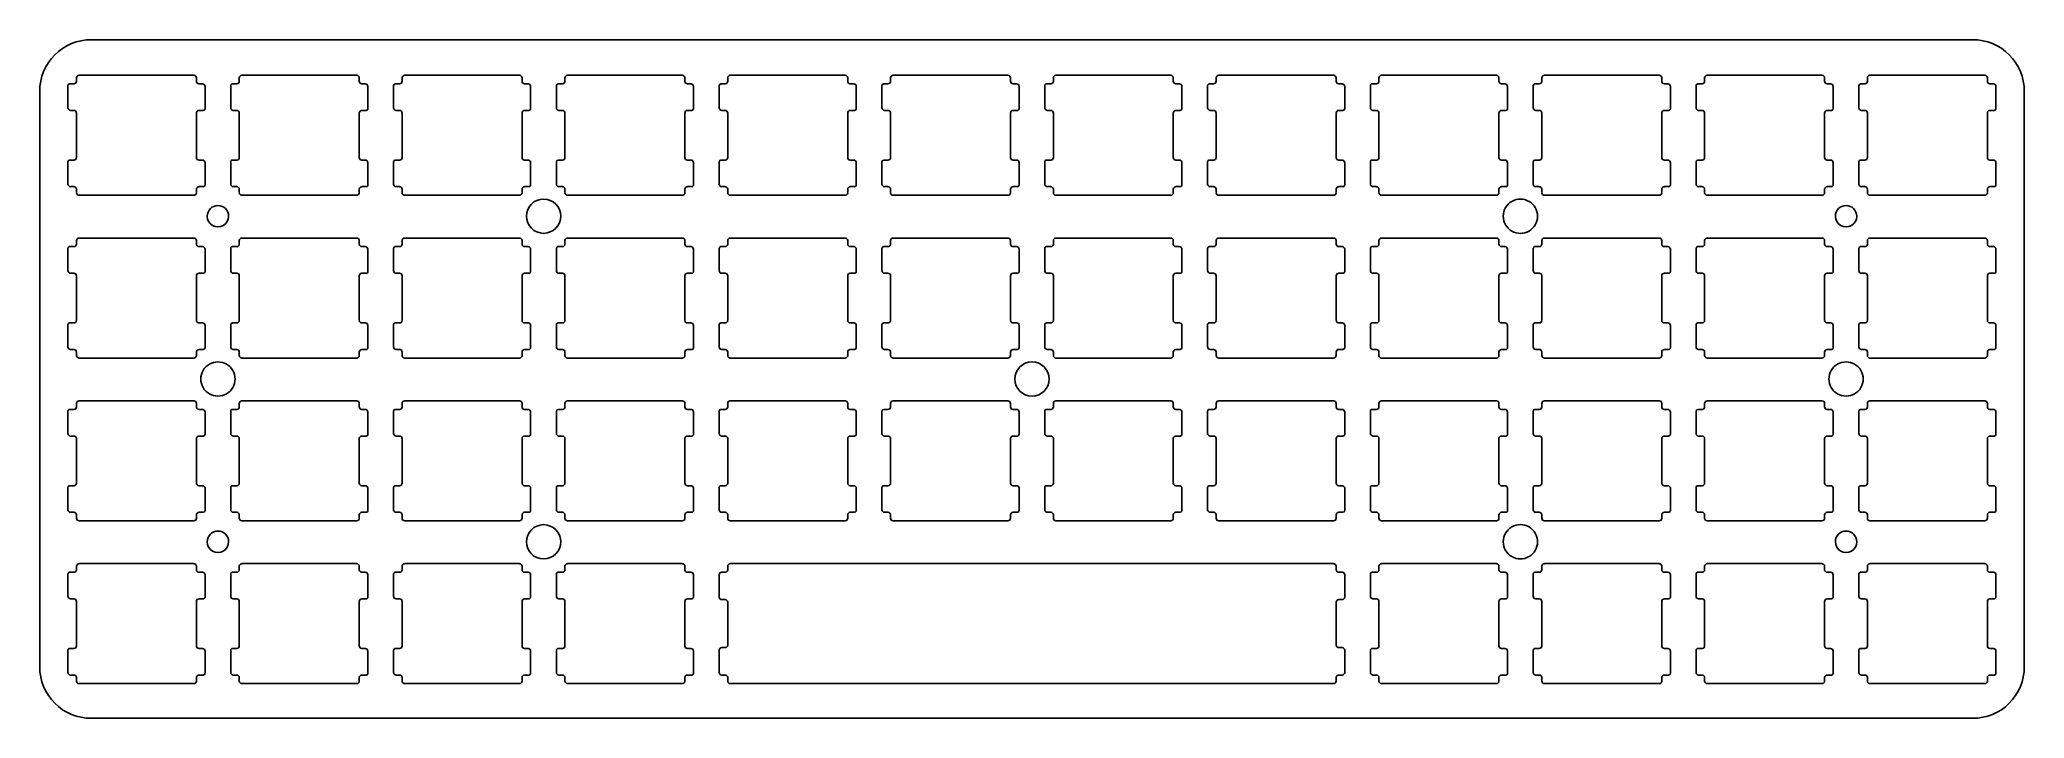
# Model space of a CAD drawing. Extents: x 0 to 657, y -223 to 2.
import ezdxf

# ---------------------------------------------------------------- set-up
doc = ezdxf.new("R2010")
doc.units = 0
doc.layers.get('0').update_dxf_attribs({"linetype": 'CONTINUOUS'})

msp = doc.modelspace()

# ---------------------------------------------------------------- linework, layer by layer
at = {"color": 7}
for points in [[(17.219007, 1.946728), (639.708805, 1.946728)], [(10.112613, -12.662058), (11.531012, -12.662058)], [(12.380611, -11.812459), (12.380611, -10.67486)], [(51.217374, -9.825261), (13.23021, -9.825261)], [(52.066973, -10.67486), (52.066973, -11.812459)], [(52.916572, -12.662058), (54.054171, -12.662058)], [(63.975761, -12.662058), (65.38696, -12.662058)], [(66.243759, -11.812459), (66.243759, -10.67486)], [(105.073322, -9.825261), (67.093358, -9.825261)], [(105.922921, -10.67486), (105.922921, -11.812459)], [(106.77252, -12.662058), (107.910119, -12.662058)], [(117.831709, -12.662058), (119.250108, -12.662058)], [(120.099707, -11.812459), (120.099707, -10.67486)], [(158.93647, -9.825261), (120.949306, -9.825261)], [(159.786069, -10.67486), (159.786069, -11.812459)], [(160.635668, -12.662058), (161.766067, -12.662058)], [(171.687657, -12.662058), (173.106056, -12.662058)], [(173.955655, -11.812459), (173.955655, -10.67486)], [(212.792418, -9.825261), (174.805254, -9.825261)], [(213.642017, -10.67486), (213.642017, -11.812459)], [(214.491616, -12.662058), (215.629215, -12.662058)], [(225.550805, -12.662058), (226.962004, -12.662058)], [(227.811603, -11.812459), (227.811603, -10.67486)], [(266.648366, -9.825261), (228.668402, -9.825261)], [(267.497965, -10.67486), (267.497965, -11.812459)], [(268.347564, -12.662058), (269.485163, -12.662058)], [(279.406753, -12.662058), (280.825152, -12.662058)], [(281.674751, -11.812459), (281.674751, -10.67486)], [(320.511514, -9.825261), (282.52435, -9.825261)], [(321.361113, -10.67486), (321.361113, -11.812459)], [(322.210712, -12.662058), (323.341111, -12.662058)], [(333.262701, -12.662058), (334.6811, -12.662058)], [(335.530699, -11.812459), (335.530699, -10.67486)], [(374.367462, -9.825261), (336.380298, -9.825261)], [(375.217061, -10.67486), (375.217061, -11.812459)], [(376.06666, -12.662058), (377.204259, -12.662058)], [(387.118649, -12.662058), (388.537048, -12.662058)], [(389.386647, -11.812459), (389.386647, -10.67486)], [(428.22341, -9.825261), (390.243446, -9.825261)], [(429.073009, -10.67486), (429.073009, -11.812459)], [(429.922608, -12.662058), (431.060207, -12.662058)], [(440.981797, -12.662058), (442.400196, -12.662058)], [(443.249795, -11.812459), (443.249795, -10.67486)], [(482.079358, -9.825261), (444.099394, -9.825261)], [(482.936157, -10.67486), (482.936157, -11.812459)], [(483.785756, -12.662058), (484.916155, -12.662058)], [(494.837745, -12.662058), (496.256144, -12.662058)], [(497.105743, -11.812459), (497.105743, -10.67486)], [(535.942506, -9.825261), (497.955342, -9.825261)], [(536.792105, -10.67486), (536.792105, -11.812459)], [(537.641704, -12.662058), (538.772103, -12.662058)], [(548.693693, -12.662058), (550.112092, -12.662058)], [(550.961691, -11.812459), (550.961691, -10.67486)], [(589.798454, -9.825261), (551.81129, -9.825261)], [(590.648053, -10.67486), (590.648053, -11.812459)], [(591.497652, -12.662058), (592.635251, -12.662058)], [(602.556841, -12.662058), (603.97524, -12.662058)], [(604.824839, -11.812459), (604.824839, -10.67486)], [(643.654402, -9.825261), (605.674438, -9.825261)], [(644.511201, -10.67486), (644.511201, -11.812459)], [(645.3608, -12.662058), (646.491199, -12.662058)], [(0.212623, -15.059656), (0.212623, -205.549872)], [(9.551014, -13.230858), (9.551014, -20.596451)], [(54.90377, -20.88445), (54.90377, -13.511657)], [(63.406962, -13.230858), (63.406962, -20.596451)], [(108.759718, -20.88445), (108.759718, -13.511657)], [(117.26291, -13.230858), (117.26291, -20.596451)], [(162.615666, -20.88445), (162.615666, -13.511657)], [(171.118858, -13.230858), (171.118858, -20.596451)], [(216.478814, -20.88445), (216.478814, -13.511657)], [(224.982006, -13.230858), (224.982006, -20.596451)], [(270.334762, -20.88445), (270.334762, -13.511657)], [(278.837954, -13.230858), (278.837954, -20.596451)], [(324.19071, -20.88445), (324.19071, -13.511657)], [(332.693902, -13.230858), (332.693902, -20.596451)], [(378.053858, -20.88445), (378.053858, -13.511657)], [(386.55705, -13.230858), (386.55705, -20.596451)], [(431.909806, -20.88445), (431.909806, -13.511657)], [(440.412998, -13.230858), (440.412998, -20.596451)], [(485.765754, -20.88445), (485.765754, -13.511657)], [(494.268946, -13.230858), (494.268946, -20.596451)], [(539.628902, -20.88445), (539.628902, -13.511657)], [(548.132094, -13.230858), (548.132094, -20.596451)], [(593.48485, -20.88445), (593.48485, -13.511657)], [(601.988042, -13.230858), (601.988042, -20.596451)], [(647.340798, -20.88445), (647.340798, -13.511657)], [(656.715189, -205.549872), (656.715189, -15.059656)], [(11.531012, -21.44605), (10.400613, -21.44605)], [(12.380611, -22.295649), (12.380611, -37.041235)], [(52.066973, -37.041235), (52.066973, -22.295649)], [(54.334971, -21.44605), (52.916572, -21.44605)], [(65.38696, -21.44605), (64.256561, -21.44605)], [(66.243759, -22.295649), (66.243759, -37.041235)], [(105.922921, -37.041235), (105.922921, -22.295649)], [(108.190919, -21.44605), (106.77252, -21.44605)], [(119.250108, -21.44605), (118.112509, -21.44605)], [(120.099707, -22.295649), (120.099707, -37.041235)], [(159.786069, -37.041235), (159.786069, -22.295649)], [(162.054067, -21.44605), (160.635668, -21.44605)], [(173.106056, -21.44605), (171.975657, -21.44605)], [(173.955655, -22.295649), (173.955655, -37.041235)], [(213.642017, -37.041235), (213.642017, -22.295649)], [(215.910015, -21.44605), (214.491616, -21.44605)], [(226.962004, -21.44605), (225.831605, -21.44605)], [(227.811603, -22.295649), (227.811603, -37.041235)], [(267.497965, -37.041235), (267.497965, -22.295649)], [(269.765963, -21.44605), (268.347564, -21.44605)], [(280.825152, -21.44605), (279.687553, -21.44605)], [(281.674751, -22.295649), (281.674751, -37.041235)], [(321.361113, -37.041235), (321.361113, -22.295649)], [(323.629111, -21.44605), (322.210712, -21.44605)], [(334.6811, -21.44605), (333.550701, -21.44605)], [(335.530699, -22.295649), (335.530699, -37.041235)], [(375.217061, -37.041235), (375.217061, -22.295649)], [(377.485059, -21.44605), (376.06666, -21.44605)], [(388.537048, -21.44605), (387.406649, -21.44605)], [(389.386647, -22.295649), (389.386647, -37.041235)], [(429.073009, -37.041235), (429.073009, -22.295649)], [(431.341007, -21.44605), (429.922608, -21.44605)], [(442.400196, -21.44605), (441.262597, -21.44605)], [(443.249795, -22.295649), (443.249795, -37.041235)], [(482.936157, -37.041235), (482.936157, -22.295649)], [(485.204155, -21.44605), (483.785756, -21.44605)], [(496.256144, -21.44605), (495.118545, -21.44605)], [(497.105743, -22.295649), (497.105743, -37.041235)], [(536.792105, -37.041235), (536.792105, -22.295649)], [(539.060103, -21.44605), (537.641704, -21.44605)], [(550.112092, -21.44605), (548.981693, -21.44605)], [(550.961691, -22.295649), (550.961691, -37.041235)], [(590.648053, -37.041235), (590.648053, -22.295649)], [(592.916051, -21.44605), (591.497652, -21.44605)], [(603.97524, -21.44605), (602.837641, -21.44605)], [(604.824839, -22.295649), (604.824839, -37.041235)], [(644.511201, -37.041235), (644.511201, -22.295649)], [(646.771999, -21.44605), (645.3608, -21.44605)], [(9.551014, -38.452433), (9.551014, -45.825226)], [(10.112613, -37.890834), (11.531012, -37.890834)], [(52.916572, -37.890834), (54.054171, -37.890834)], [(54.90377, -46.106026), (54.90377, -38.740433)], [(63.406962, -38.452433), (63.406962, -45.825226)], [(63.975761, -37.890834), (65.38696, -37.890834)], [(106.77252, -37.890834), (107.910119, -37.890834)], [(108.759718, -46.106026), (108.759718, -38.740433)], [(117.26291, -38.452433), (117.26291, -45.825226)], [(117.831709, -37.890834), (119.250108, -37.890834)], [(160.635668, -37.890834), (161.766067, -37.890834)], [(162.615666, -46.106026), (162.615666, -38.740433)], [(171.118858, -38.452433), (171.118858, -45.825226)], [(171.687657, -37.890834), (173.106056, -37.890834)], [(214.491616, -37.890834), (215.629215, -37.890834)], [(216.478814, -46.106026), (216.478814, -38.740433)], [(224.982006, -38.452433), (224.982006, -45.825226)], [(225.550805, -37.890834), (226.962004, -37.890834)], [(268.347564, -37.890834), (269.485163, -37.890834)], [(270.334762, -46.106026), (270.334762, -38.740433)], [(278.837954, -38.452433), (278.837954, -45.825226)], [(279.406753, -37.890834), (280.825152, -37.890834)], [(322.210712, -37.890834), (323.341111, -37.890834)], [(324.19071, -46.106026), (324.19071, -38.740433)], [(332.693902, -38.452433), (332.693902, -45.825226)], [(333.262701, -37.890834), (334.6811, -37.890834)], [(376.06666, -37.890834), (377.204259, -37.890834)], [(378.053858, -46.106026), (378.053858, -38.740433)], [(386.55705, -38.452433), (386.55705, -45.825226)], [(387.118649, -37.890834), (388.537048, -37.890834)], [(429.922608, -37.890834), (431.060207, -37.890834)], [(431.909806, -46.106026), (431.909806, -38.740433)], [(440.412998, -38.452433), (440.412998, -45.825226)], [(440.981797, -37.890834), (442.400196, -37.890834)], [(483.785756, -37.890834), (484.916155, -37.890834)], [(485.765754, -46.106026), (485.765754, -38.740433)], [(494.268946, -38.452433), (494.268946, -45.825226)], [(494.837745, -37.890834), (496.256144, -37.890834)], [(537.641704, -37.890834), (538.772103, -37.890834)], [(539.628902, -46.106026), (539.628902, -38.740433)], [(548.132094, -38.452433), (548.132094, -45.825226)], [(548.693693, -37.890834), (550.112092, -37.890834)], [(591.497652, -37.890834), (592.635251, -37.890834)], [(593.48485, -46.106026), (593.48485, -38.740433)], [(601.988042, -38.452433), (601.988042, -45.825226)], [(602.556841, -37.890834), (603.97524, -37.890834)], [(645.3608, -37.890834), (646.491199, -37.890834)], [(647.340798, -46.106026), (647.340798, -38.740433)], [(11.531012, -46.674825), (10.400613, -46.674825)], [(12.380611, -48.662023), (12.380611, -47.524425)], [(51.217374, -49.511623), (13.23021, -49.511623)], [(52.066973, -47.524425), (52.066973, -48.662023)], [(54.334971, -46.674825), (52.916572, -46.674825)], [(65.38696, -46.674825), (64.256561, -46.674825)], [(66.243759, -48.662023), (66.243759, -47.524425)], [(105.073322, -49.511623), (67.093358, -49.511623)], [(105.922921, -47.524425), (105.922921, -48.662023)], [(108.190919, -46.674825), (106.77252, -46.674825)], [(119.250108, -46.674825), (118.112509, -46.674825)], [(120.099707, -48.662023), (120.099707, -47.524425)], [(158.93647, -49.511623), (120.949306, -49.511623)], [(159.786069, -47.524425), (159.786069, -48.662023)], [(162.054067, -46.674825), (160.635668, -46.674825)], [(173.106056, -46.674825), (171.975657, -46.674825)], [(173.955655, -48.662023), (173.955655, -47.524425)], [(212.792418, -49.511623), (174.805254, -49.511623)], [(213.642017, -47.524425), (213.642017, -48.662023)], [(215.910015, -46.674825), (214.491616, -46.674825)], [(226.962004, -46.674825), (225.831605, -46.674825)], [(227.811603, -48.662023), (227.811603, -47.524425)], [(266.648366, -49.511623), (228.668402, -49.511623)], [(267.497965, -47.524425), (267.497965, -48.662023)], [(269.765963, -46.674825), (268.347564, -46.674825)], [(280.825152, -46.674825), (279.687553, -46.674825)], [(281.674751, -48.662023), (281.674751, -47.524425)], [(320.511514, -49.511623), (282.52435, -49.511623)], [(321.361113, -47.524425), (321.361113, -48.662023)], [(323.629111, -46.674825), (322.210712, -46.674825)], [(334.6811, -46.674825), (333.550701, -46.674825)], [(335.530699, -48.662023), (335.530699, -47.524425)], [(374.367462, -49.511623), (336.380298, -49.511623)], [(375.217061, -47.524425), (375.217061, -48.662023)], [(377.485059, -46.674825), (376.06666, -46.674825)], [(388.537048, -46.674825), (387.406649, -46.674825)], [(389.386647, -48.662023), (389.386647, -47.524425)], [(428.22341, -49.511623), (390.243446, -49.511623)], [(429.073009, -47.524425), (429.073009, -48.662023)], [(431.341007, -46.674825), (429.922608, -46.674825)], [(442.400196, -46.674825), (441.262597, -46.674825)], [(443.249795, -48.662023), (443.249795, -47.524425)], [(482.079358, -49.511623), (444.099394, -49.511623)], [(482.936157, -47.524425), (482.936157, -48.662023)], [(485.204155, -46.674825), (483.785756, -46.674825)], [(496.256144, -46.674825), (495.118545, -46.674825)], [(497.105743, -48.662023), (497.105743, -47.524425)], [(535.942506, -49.511623), (497.955342, -49.511623)], [(536.792105, -47.524425), (536.792105, -48.662023)], [(539.060103, -46.674825), (537.641704, -46.674825)], [(550.112092, -46.674825), (548.981693, -46.674825)], [(550.961691, -48.662023), (550.961691, -47.524425)], [(589.798454, -49.511623), (551.81129, -49.511623)], [(590.648053, -47.524425), (590.648053, -48.662023)], [(592.916051, -46.674825), (591.497652, -46.674825)], [(603.97524, -46.674825), (602.837641, -46.674825)], [(604.824839, -48.662023), (604.824839, -47.524425)], [(643.654402, -49.511623), (605.674438, -49.511623)], [(644.511201, -47.524425), (644.511201, -48.662023)], [(646.771999, -46.674825), (645.3608, -46.674825)], [(12.380611, -65.668407), (12.380611, -64.530808)], [(51.217374, -63.681209), (13.23021, -63.681209)], [(52.066973, -64.530808), (52.066973, -65.668407)], [(66.243759, -65.668407), (66.243759, -64.530808)], [(105.073322, -63.681209), (67.093358, -63.681209)], [(105.922921, -64.530808), (105.922921, -65.668407)], [(120.099707, -65.668407), (120.099707, -64.530808)], [(158.93647, -63.681209), (120.949306, -63.681209)], [(159.786069, -64.530808), (159.786069, -65.668407)], [(173.955655, -65.668407), (173.955655, -64.530808)], [(212.792418, -63.681209), (174.805254, -63.681209)], [(213.642017, -64.530808), (213.642017, -65.668407)], [(227.811603, -65.668407), (227.811603, -64.530808)], [(266.648366, -63.681209), (228.668402, -63.681209)], [(267.497965, -64.530808), (267.497965, -65.668407)], [(281.674751, -65.668407), (281.674751, -64.530808)], [(320.511514, -63.681209), (282.52435, -63.681209)], [(321.361113, -64.530808), (321.361113, -65.668407)], [(335.530699, -65.668407), (335.530699, -64.530808)], [(374.367462, -63.681209), (336.380298, -63.681209)], [(375.217061, -64.530808), (375.217061, -65.668407)], [(389.386647, -65.668407), (389.386647, -64.530808)], [(428.22341, -63.681209), (390.243446, -63.681209)], [(429.073009, -64.530808), (429.073009, -65.668407)], [(443.249795, -65.668407), (443.249795, -64.530808)], [(482.079358, -63.681209), (444.099394, -63.681209)], [(482.936157, -64.530808), (482.936157, -65.668407)], [(497.105743, -65.668407), (497.105743, -64.530808)], [(535.942506, -63.681209), (497.955342, -63.681209)], [(536.792105, -64.530808), (536.792105, -65.668407)], [(550.961691, -65.668407), (550.961691, -64.530808)], [(589.798454, -63.681209), (551.81129, -63.681209)], [(590.648053, -64.530808), (590.648053, -65.668407)], [(604.824839, -65.668407), (604.824839, -64.530808)], [(643.654402, -63.681209), (605.674438, -63.681209)], [(644.511201, -64.530808), (644.511201, -65.668407)], [(9.551014, -67.086806), (9.551014, -74.452399)], [(10.112613, -66.518006), (11.531012, -66.518006)], [(52.916572, -66.518006), (54.054171, -66.518006)], [(54.90377, -74.740398), (54.90377, -67.367605)], [(63.406962, -67.086806), (63.406962, -74.452399)], [(63.975761, -66.518006), (65.38696, -66.518006)], [(106.77252, -66.518006), (107.910119, -66.518006)], [(108.759718, -74.740398), (108.759718, -67.367605)], [(117.26291, -67.086806), (117.26291, -74.452399)], [(117.831709, -66.518006), (119.250108, -66.518006)], [(160.635668, -66.518006), (161.766067, -66.518006)], [(162.615666, -74.740398), (162.615666, -67.367605)], [(171.118858, -67.086806), (171.118858, -74.452399)], [(171.687657, -66.518006), (173.106056, -66.518006)], [(214.491616, -66.518006), (215.629215, -66.518006)], [(216.478814, -74.740398), (216.478814, -67.367605)], [(224.982006, -67.086806), (224.982006, -74.452399)], [(225.550805, -66.518006), (226.962004, -66.518006)], [(268.347564, -66.518006), (269.485163, -66.518006)], [(270.334762, -74.740398), (270.334762, -67.367605)], [(278.837954, -67.086806), (278.837954, -74.452399)], [(279.406753, -66.518006), (280.825152, -66.518006)], [(322.210712, -66.518006), (323.341111, -66.518006)], [(324.19071, -74.740398), (324.19071, -67.367605)], [(332.693902, -67.086806), (332.693902, -74.452399)], [(333.262701, -66.518006), (334.6811, -66.518006)], [(376.06666, -66.518006), (377.204259, -66.518006)], [(378.053858, -74.740398), (378.053858, -67.367605)], [(386.55705, -67.086806), (386.55705, -74.452399)], [(387.118649, -66.518006), (388.537048, -66.518006)], [(429.922608, -66.518006), (431.060207, -66.518006)], [(431.909806, -74.740398), (431.909806, -67.367605)], [(440.412998, -67.086806), (440.412998, -74.452399)], [(440.981797, -66.518006), (442.400196, -66.518006)], [(483.785756, -66.518006), (484.916155, -66.518006)], [(485.765754, -74.740398), (485.765754, -67.367605)], [(494.268946, -67.086806), (494.268946, -74.452399)], [(494.837745, -66.518006), (496.256144, -66.518006)], [(537.641704, -66.518006), (538.772103, -66.518006)], [(539.628902, -74.740398), (539.628902, -67.367605)], [(548.132094, -67.086806), (548.132094, -74.452399)], [(548.693693, -66.518006), (550.112092, -66.518006)], [(591.497652, -66.518006), (592.635251, -66.518006)], [(593.48485, -74.740398), (593.48485, -67.367605)], [(601.988042, -67.086806), (601.988042, -74.452399)], [(602.556841, -66.518006), (603.97524, -66.518006)], [(645.3608, -66.518006), (646.491199, -66.518006)], [(647.340798, -74.740398), (647.340798, -67.367605)], [(11.531012, -75.309198), (10.400613, -75.309198)], [(12.380611, -76.158797), (12.380611, -90.897183)], [(52.066973, -90.897183), (52.066973, -76.158797)], [(54.334971, -75.309198), (52.916572, -75.309198)], [(65.38696, -75.309198), (64.256561, -75.309198)], [(66.243759, -76.158797), (66.243759, -90.897183)], [(105.922921, -90.897183), (105.922921, -76.158797)], [(108.190919, -75.309198), (106.77252, -75.309198)], [(119.250108, -75.309198), (118.112509, -75.309198)], [(120.099707, -76.158797), (120.099707, -90.897183)], [(159.786069, -90.897183), (159.786069, -76.158797)], [(162.054067, -75.309198), (160.635668, -75.309198)], [(173.106056, -75.309198), (171.975657, -75.309198)], [(173.955655, -76.158797), (173.955655, -90.897183)], [(213.642017, -90.897183), (213.642017, -76.158797)], [(215.910015, -75.309198), (214.491616, -75.309198)], [(226.962004, -75.309198), (225.831605, -75.309198)], [(227.811603, -76.158797), (227.811603, -90.897183)], [(267.497965, -90.897183), (267.497965, -76.158797)], [(269.765963, -75.309198), (268.347564, -75.309198)], [(280.825152, -75.309198), (279.687553, -75.309198)], [(281.674751, -76.158797), (281.674751, -90.897183)], [(321.361113, -90.897183), (321.361113, -76.158797)], [(323.629111, -75.309198), (322.210712, -75.309198)], [(334.6811, -75.309198), (333.550701, -75.309198)], [(335.530699, -76.158797), (335.530699, -90.897183)], [(375.217061, -90.897183), (375.217061, -76.158797)], [(377.485059, -75.309198), (376.06666, -75.309198)], [(388.537048, -75.309198), (387.406649, -75.309198)], [(389.386647, -76.158797), (389.386647, -90.897183)], [(429.073009, -90.897183), (429.073009, -76.158797)], [(431.341007, -75.309198), (429.922608, -75.309198)], [(442.400196, -75.309198), (441.262597, -75.309198)], [(443.249795, -76.158797), (443.249795, -90.897183)], [(482.936157, -90.897183), (482.936157, -76.158797)], [(485.204155, -75.309198), (483.785756, -75.309198)], [(496.256144, -75.309198), (495.118545, -75.309198)], [(497.105743, -76.158797), (497.105743, -90.897183)], [(536.792105, -90.897183), (536.792105, -76.158797)], [(539.060103, -75.309198), (537.641704, -75.309198)], [(550.112092, -75.309198), (548.981693, -75.309198)], [(550.961691, -76.158797), (550.961691, -90.897183)], [(590.648053, -90.897183), (590.648053, -76.158797)], [(592.916051, -75.309198), (591.497652, -75.309198)], [(603.97524, -75.309198), (602.837641, -75.309198)], [(604.824839, -76.158797), (604.824839, -90.897183)], [(644.511201, -90.897183), (644.511201, -76.158797)], [(646.771999, -75.309198), (645.3608, -75.309198)], [(10.112613, -91.746782), (11.531012, -91.746782)], [(52.916572, -91.746782), (54.054171, -91.746782)], [(63.975761, -91.746782), (65.38696, -91.746782)], [(106.77252, -91.746782), (107.910119, -91.746782)], [(117.831709, -91.746782), (119.250108, -91.746782)], [(160.635668, -91.746782), (161.766067, -91.746782)], [(171.687657, -91.746782), (173.106056, -91.746782)], [(214.491616, -91.746782), (215.629215, -91.746782)], [(225.550805, -91.746782), (226.962004, -91.746782)], [(268.347564, -91.746782), (269.485163, -91.746782)], [(279.406753, -91.746782), (280.825152, -91.746782)], [(322.210712, -91.746782), (323.341111, -91.746782)], [(333.262701, -91.746782), (334.6811, -91.746782)], [(376.06666, -91.746782), (377.204259, -91.746782)], [(387.118649, -91.746782), (388.537048, -91.746782)], [(429.922608, -91.746782), (431.060207, -91.746782)], [(440.981797, -91.746782), (442.400196, -91.746782)], [(483.785756, -91.746782), (484.916155, -91.746782)], [(494.837745, -91.746782), (496.256144, -91.746782)], [(537.641704, -91.746782), (538.772103, -91.746782)], [(548.693693, -91.746782), (550.112092, -91.746782)], [(591.497652, -91.746782), (592.635251, -91.746782)], [(602.556841, -91.746782), (603.97524, -91.746782)], [(645.3608, -91.746782), (646.491199, -91.746782)], [(9.551014, -92.315581), (9.551014, -99.681174)], [(54.90377, -99.969174), (54.90377, -92.596381)], [(63.406962, -92.315581), (63.406962, -99.681174)], [(108.759718, -99.969174), (108.759718, -92.596381)], [(117.26291, -92.315581), (117.26291, -99.681174)], [(162.615666, -99.969174), (162.615666, -92.596381)], [(171.118858, -92.315581), (171.118858, -99.681174)], [(216.478814, -99.969174), (216.478814, -92.596381)], [(224.982006, -92.315581), (224.982006, -99.681174)], [(270.334762, -99.969174), (270.334762, -92.596381)], [(278.837954, -92.315581), (278.837954, -99.681174)], [(324.19071, -99.969174), (324.19071, -92.596381)], [(332.693902, -92.315581), (332.693902, -99.681174)], [(378.053858, -99.969174), (378.053858, -92.596381)], [(386.55705, -92.315581), (386.55705, -99.681174)], [(431.909806, -99.969174), (431.909806, -92.596381)], [(440.412998, -92.315581), (440.412998, -99.681174)], [(485.765754, -99.969174), (485.765754, -92.596381)], [(494.268946, -92.315581), (494.268946, -99.681174)], [(539.628902, -99.969174), (539.628902, -92.596381)], [(548.132094, -92.315581), (548.132094, -99.681174)], [(593.48485, -99.969174), (593.48485, -92.596381)], [(601.988042, -92.315581), (601.988042, -99.681174)], [(647.340798, -99.969174), (647.340798, -92.596381)], [(11.531012, -100.530773), (10.400613, -100.530773)], [(12.380611, -102.517971), (12.380611, -101.387573)], [(51.217374, -103.367571), (13.23021, -103.367571)], [(52.066973, -101.387573), (52.066973, -102.517971)], [(54.334971, -100.530773), (52.916572, -100.530773)], [(65.38696, -100.530773), (64.256561, -100.530773)], [(66.243759, -102.517971), (66.243759, -101.387573)], [(105.073322, -103.367571), (67.093358, -103.367571)], [(105.922921, -101.387573), (105.922921, -102.517971)], [(108.190919, -100.530773), (106.77252, -100.530773)], [(119.250108, -100.530773), (118.112509, -100.530773)], [(120.099707, -102.517971), (120.099707, -101.387573)], [(158.93647, -103.367571), (120.949306, -103.367571)], [(159.786069, -101.387573), (159.786069, -102.517971)], [(162.054067, -100.530773), (160.635668, -100.530773)], [(173.106056, -100.530773), (171.975657, -100.530773)], [(173.955655, -102.517971), (173.955655, -101.387573)], [(212.792418, -103.367571), (174.805254, -103.367571)], [(213.642017, -101.387573), (213.642017, -102.517971)], [(215.910015, -100.530773), (214.491616, -100.530773)], [(226.962004, -100.530773), (225.831605, -100.530773)], [(227.811603, -102.517971), (227.811603, -101.387573)], [(266.648366, -103.367571), (228.668402, -103.367571)], [(267.497965, -101.387573), (267.497965, -102.517971)], [(269.765963, -100.530773), (268.347564, -100.530773)], [(280.825152, -100.530773), (279.687553, -100.530773)], [(281.674751, -102.517971), (281.674751, -101.387573)], [(320.511514, -103.367571), (282.52435, -103.367571)], [(321.361113, -101.387573), (321.361113, -102.517971)], [(323.629111, -100.530773), (322.210712, -100.530773)], [(334.6811, -100.530773), (333.550701, -100.530773)], [(335.530699, -102.517971), (335.530699, -101.387573)], [(374.367462, -103.367571), (336.380298, -103.367571)], [(375.217061, -101.387573), (375.217061, -102.517971)], [(377.485059, -100.530773), (376.06666, -100.530773)], [(388.537048, -100.530773), (387.406649, -100.530773)], [(389.386647, -102.517971), (389.386647, -101.387573)], [(428.22341, -103.367571), (390.243446, -103.367571)], [(429.073009, -101.387573), (429.073009, -102.517971)], [(431.341007, -100.530773), (429.922608, -100.530773)], [(442.400196, -100.530773), (441.262597, -100.530773)], [(443.249795, -102.517971), (443.249795, -101.387573)], [(482.079358, -103.367571), (444.099394, -103.367571)], [(482.936157, -101.387573), (482.936157, -102.517971)], [(485.204155, -100.530773), (483.785756, -100.530773)], [(496.256144, -100.530773), (495.118545, -100.530773)], [(497.105743, -102.517971), (497.105743, -101.387573)], [(535.942506, -103.367571), (497.955342, -103.367571)], [(536.792105, -101.387573), (536.792105, -102.517971)], [(539.060103, -100.530773), (537.641704, -100.530773)], [(550.112092, -100.530773), (548.981693, -100.530773)], [(550.961691, -102.517971), (550.961691, -101.387573)], [(589.798454, -103.367571), (551.81129, -103.367571)], [(590.648053, -101.387573), (590.648053, -102.517971)], [(592.916051, -100.530773), (591.497652, -100.530773)], [(603.97524, -100.530773), (602.837641, -100.530773)], [(604.824839, -102.517971), (604.824839, -101.387573)], [(643.654402, -103.367571), (605.674438, -103.367571)], [(644.511201, -101.387573), (644.511201, -102.517971)], [(646.771999, -100.530773), (645.3608, -100.530773)], [(51.217374, -117.544357), (13.23021, -117.544357)], [(105.073322, -117.544357), (67.093358, -117.544357)], [(158.93647, -117.544357), (120.949306, -117.544357)], [(212.792418, -117.544357), (174.805254, -117.544357)], [(266.648366, -117.544357), (228.668402, -117.544357)], [(320.511514, -117.544357), (282.52435, -117.544357)], [(374.367462, -117.544357), (336.380298, -117.544357)], [(428.22341, -117.544357), (390.243446, -117.544357)], [(482.079358, -117.544357), (444.099394, -117.544357)], [(535.942506, -117.544357), (497.955342, -117.544357)], [(589.798454, -117.544357), (551.81129, -117.544357)], [(643.654402, -117.544357), (605.674438, -117.544357)], [(9.551014, -120.942754), (9.551014, -128.315547)], [(10.112613, -120.373954), (11.531012, -120.373954)], [(12.380611, -119.524355), (12.380611, -118.393956)], [(52.066973, -118.393956), (52.066973, -119.524355)], [(52.916572, -120.373954), (54.054171, -120.373954)], [(54.90377, -128.596346), (54.90377, -121.230753)], [(63.406962, -120.942754), (63.406962, -128.315547)], [(63.975761, -120.373954), (65.38696, -120.373954)], [(66.243759, -119.524355), (66.243759, -118.393956)], [(105.922921, -118.393956), (105.922921, -119.524355)], [(106.77252, -120.373954), (107.910119, -120.373954)], [(108.759718, -128.596346), (108.759718, -121.230753)], [(117.26291, -120.942754), (117.26291, -128.315547)], [(117.831709, -120.373954), (119.250108, -120.373954)], [(120.099707, -119.524355), (120.099707, -118.393956)], [(159.786069, -118.393956), (159.786069, -119.524355)], [(160.635668, -120.373954), (161.766067, -120.373954)], [(162.615666, -128.596346), (162.615666, -121.230753)], [(171.118858, -120.942754), (171.118858, -128.315547)], [(171.687657, -120.373954), (173.106056, -120.373954)], [(173.955655, -119.524355), (173.955655, -118.393956)], [(213.642017, -118.393956), (213.642017, -119.524355)], [(214.491616, -120.373954), (215.629215, -120.373954)], [(216.478814, -128.596346), (216.478814, -121.230753)], [(224.982006, -120.942754), (224.982006, -128.315547)], [(225.550805, -120.373954), (226.962004, -120.373954)], [(227.811603, -119.524355), (227.811603, -118.393956)], [(267.497965, -118.393956), (267.497965, -119.524355)], [(268.347564, -120.373954), (269.485163, -120.373954)], [(270.334762, -128.596346), (270.334762, -121.230753)], [(278.837954, -120.942754), (278.837954, -128.315547)], [(279.406753, -120.373954), (280.825152, -120.373954)], [(281.674751, -119.524355), (281.674751, -118.393956)], [(321.361113, -118.393956), (321.361113, -119.524355)], [(322.210712, -120.373954), (323.341111, -120.373954)], [(324.19071, -128.596346), (324.19071, -121.230753)], [(332.693902, -120.942754), (332.693902, -128.315547)], [(333.262701, -120.373954), (334.6811, -120.373954)], [(335.530699, -119.524355), (335.530699, -118.393956)], [(375.217061, -118.393956), (375.217061, -119.524355)], [(376.06666, -120.373954), (377.204259, -120.373954)], [(378.053858, -128.596346), (378.053858, -121.230753)], [(386.55705, -120.942754), (386.55705, -128.315547)], [(387.118649, -120.373954), (388.537048, -120.373954)], [(389.386647, -119.524355), (389.386647, -118.393956)], [(429.073009, -118.393956), (429.073009, -119.524355)], [(429.922608, -120.373954), (431.060207, -120.373954)], [(431.909806, -128.596346), (431.909806, -121.230753)], [(440.412998, -120.942754), (440.412998, -128.315547)], [(440.981797, -120.373954), (442.400196, -120.373954)], [(443.249795, -119.524355), (443.249795, -118.393956)], [(482.936157, -118.393956), (482.936157, -119.524355)], [(483.785756, -120.373954), (484.916155, -120.373954)], [(485.765754, -128.596346), (485.765754, -121.230753)], [(494.268946, -120.942754), (494.268946, -128.315547)], [(494.837745, -120.373954), (496.256144, -120.373954)], [(497.105743, -119.524355), (497.105743, -118.393956)], [(536.792105, -118.393956), (536.792105, -119.524355)], [(537.641704, -120.373954), (538.772103, -120.373954)], [(539.628902, -128.596346), (539.628902, -121.230753)], [(548.132094, -120.942754), (548.132094, -128.315547)], [(548.693693, -120.373954), (550.112092, -120.373954)], [(550.961691, -119.524355), (550.961691, -118.393956)], [(590.648053, -118.393956), (590.648053, -119.524355)], [(591.497652, -120.373954), (592.635251, -120.373954)], [(593.48485, -128.596346), (593.48485, -121.230753)], [(601.988042, -120.942754), (601.988042, -128.315547)], [(602.556841, -120.373954), (603.97524, -120.373954)], [(604.824839, -119.524355), (604.824839, -118.393956)], [(644.511201, -118.393956), (644.511201, -119.524355)], [(645.3608, -120.373954), (646.491199, -120.373954)], [(647.340798, -128.596346), (647.340798, -121.230753)], [(11.531012, -129.165146), (10.400613, -129.165146)], [(12.380611, -130.014745), (12.380611, -144.753131)], [(52.066973, -144.753131), (52.066973, -130.014745)], [(54.334971, -129.165146), (52.916572, -129.165146)], [(65.38696, -129.165146), (64.256561, -129.165146)], [(66.243759, -130.014745), (66.243759, -144.753131)], [(105.922921, -144.753131), (105.922921, -130.014745)], [(108.190919, -129.165146), (106.77252, -129.165146)], [(119.250108, -129.165146), (118.112509, -129.165146)], [(120.099707, -130.014745), (120.099707, -144.753131)], [(159.786069, -144.753131), (159.786069, -130.014745)], [(162.054067, -129.165146), (160.635668, -129.165146)], [(173.106056, -129.165146), (171.975657, -129.165146)], [(173.955655, -130.014745), (173.955655, -144.753131)], [(213.642017, -144.753131), (213.642017, -130.014745)], [(215.910015, -129.165146), (214.491616, -129.165146)], [(226.962004, -129.165146), (225.831605, -129.165146)], [(227.811603, -130.014745), (227.811603, -144.753131)], [(267.497965, -144.753131), (267.497965, -130.014745)], [(269.765963, -129.165146), (268.347564, -129.165146)], [(280.825152, -129.165146), (279.687553, -129.165146)], [(281.674751, -130.014745), (281.674751, -144.753131)], [(321.361113, -144.753131), (321.361113, -130.014745)], [(323.629111, -129.165146), (322.210712, -129.165146)], [(334.6811, -129.165146), (333.550701, -129.165146)], [(335.530699, -130.014745), (335.530699, -144.753131)], [(375.217061, -144.753131), (375.217061, -130.014745)], [(377.485059, -129.165146), (376.06666, -129.165146)], [(388.537048, -129.165146), (387.406649, -129.165146)], [(389.386647, -130.014745), (389.386647, -144.753131)], [(429.073009, -144.753131), (429.073009, -130.014745)], [(431.341007, -129.165146), (429.922608, -129.165146)], [(442.400196, -129.165146), (441.262597, -129.165146)], [(443.249795, -130.014745), (443.249795, -144.753131)], [(482.936157, -144.753131), (482.936157, -130.014745)], [(485.204155, -129.165146), (483.785756, -129.165146)], [(496.256144, -129.165146), (495.118545, -129.165146)], [(497.105743, -130.014745), (497.105743, -144.753131)], [(536.792105, -144.753131), (536.792105, -130.014745)], [(539.060103, -129.165146), (537.641704, -129.165146)], [(550.112092, -129.165146), (548.981693, -129.165146)], [(550.961691, -130.014745), (550.961691, -144.753131)], [(590.648053, -144.753131), (590.648053, -130.014745)], [(592.916051, -129.165146), (591.497652, -129.165146)], [(603.97524, -129.165146), (602.837641, -129.165146)], [(604.824839, -130.014745), (604.824839, -144.753131)], [(644.511201, -144.753131), (644.511201, -130.014745)], [(646.771999, -129.165146), (645.3608, -129.165146)], [(9.551014, -146.171529), (9.551014, -153.544322)], [(10.112613, -145.60273), (11.531012, -145.60273)], [(52.916572, -145.60273), (54.054171, -145.60273)], [(54.90377, -153.825122), (54.90377, -146.452329)], [(63.406962, -146.171529), (63.406962, -153.544322)], [(63.975761, -145.60273), (65.38696, -145.60273)], [(106.77252, -145.60273), (107.910119, -145.60273)], [(108.759718, -153.825122), (108.759718, -146.452329)], [(117.26291, -146.171529), (117.26291, -153.544322)], [(117.831709, -145.60273), (119.250108, -145.60273)], [(160.635668, -145.60273), (161.766067, -145.60273)], [(162.615666, -153.825122), (162.615666, -146.452329)], [(171.118858, -146.171529), (171.118858, -153.544322)], [(171.687657, -145.60273), (173.106056, -145.60273)], [(214.491616, -145.60273), (215.629215, -145.60273)], [(216.478814, -153.825122), (216.478814, -146.452329)], [(224.982006, -146.171529), (224.982006, -153.544322)], [(225.550805, -145.60273), (226.962004, -145.60273)], [(268.347564, -145.60273), (269.485163, -145.60273)], [(270.334762, -153.825122), (270.334762, -146.452329)], [(278.837954, -146.171529), (278.837954, -153.544322)], [(279.406753, -145.60273), (280.825152, -145.60273)], [(322.210712, -145.60273), (323.341111, -145.60273)], [(324.19071, -153.825122), (324.19071, -146.452329)], [(332.693902, -146.171529), (332.693902, -153.544322)], [(333.262701, -145.60273), (334.6811, -145.60273)], [(376.06666, -145.60273), (377.204259, -145.60273)], [(378.053858, -153.825122), (378.053858, -146.452329)], [(386.55705, -146.171529), (386.55705, -153.544322)], [(387.118649, -145.60273), (388.537048, -145.60273)], [(429.922608, -145.60273), (431.060207, -145.60273)], [(431.909806, -153.825122), (431.909806, -146.452329)], [(440.412998, -146.171529), (440.412998, -153.544322)], [(440.981797, -145.60273), (442.400196, -145.60273)], [(483.785756, -145.60273), (484.916155, -145.60273)], [(485.765754, -153.825122), (485.765754, -146.452329)], [(494.268946, -146.171529), (494.268946, -153.544322)], [(494.837745, -145.60273), (496.256144, -145.60273)], [(537.641704, -145.60273), (538.772103, -145.60273)], [(539.628902, -153.825122), (539.628902, -146.452329)], [(548.132094, -146.171529), (548.132094, -153.544322)], [(548.693693, -145.60273), (550.112092, -145.60273)], [(591.497652, -145.60273), (592.635251, -145.60273)], [(593.48485, -153.825122), (593.48485, -146.452329)], [(601.988042, -146.171529), (601.988042, -153.544322)], [(602.556841, -145.60273), (603.97524, -145.60273)], [(645.3608, -145.60273), (646.491199, -145.60273)], [(647.340798, -153.825122), (647.340798, -146.452329)], [(11.531012, -154.393921), (10.400613, -154.393921)], [(12.380611, -156.373919), (12.380611, -155.243521)], [(51.217374, -157.230719), (13.23021, -157.230719)], [(52.066973, -155.243521), (52.066973, -156.373919)], [(54.334971, -154.393921), (52.916572, -154.393921)], [(65.38696, -154.393921), (64.256561, -154.393921)], [(66.243759, -156.373919), (66.243759, -155.243521)], [(105.073322, -157.230719), (67.093358, -157.230719)], [(105.922921, -155.243521), (105.922921, -156.373919)], [(108.190919, -154.393921), (106.77252, -154.393921)], [(119.250108, -154.393921), (118.112509, -154.393921)], [(120.099707, -156.373919), (120.099707, -155.243521)], [(158.93647, -157.230719), (120.949306, -157.230719)], [(159.786069, -155.243521), (159.786069, -156.373919)], [(162.054067, -154.393921), (160.635668, -154.393921)], [(173.106056, -154.393921), (171.975657, -154.393921)], [(173.955655, -156.373919), (173.955655, -155.243521)], [(212.792418, -157.230719), (174.805254, -157.230719)], [(213.642017, -155.243521), (213.642017, -156.373919)], [(215.910015, -154.393921), (214.491616, -154.393921)], [(226.962004, -154.393921), (225.831605, -154.393921)], [(227.811603, -156.373919), (227.811603, -155.243521)], [(266.648366, -157.230719), (228.668402, -157.230719)], [(267.497965, -155.243521), (267.497965, -156.373919)], [(269.765963, -154.393921), (268.347564, -154.393921)], [(280.825152, -154.393921), (279.687553, -154.393921)], [(281.674751, -156.373919), (281.674751, -155.243521)], [(320.511514, -157.230719), (282.52435, -157.230719)], [(321.361113, -155.243521), (321.361113, -156.373919)], [(323.629111, -154.393921), (322.210712, -154.393921)], [(334.6811, -154.393921), (333.550701, -154.393921)], [(335.530699, -156.373919), (335.530699, -155.243521)], [(374.367462, -157.230719), (336.380298, -157.230719)], [(375.217061, -155.243521), (375.217061, -156.373919)], [(377.485059, -154.393921), (376.06666, -154.393921)], [(388.537048, -154.393921), (387.406649, -154.393921)], [(389.386647, -156.373919), (389.386647, -155.243521)], [(428.22341, -157.230719), (390.243446, -157.230719)], [(429.073009, -155.243521), (429.073009, -156.373919)], [(431.341007, -154.393921), (429.922608, -154.393921)], [(442.400196, -154.393921), (441.262597, -154.393921)], [(443.249795, -156.373919), (443.249795, -155.243521)], [(482.079358, -157.230719), (444.099394, -157.230719)], [(482.936157, -155.243521), (482.936157, -156.373919)], [(485.204155, -154.393921), (483.785756, -154.393921)], [(496.256144, -154.393921), (495.118545, -154.393921)], [(497.105743, -156.373919), (497.105743, -155.243521)], [(535.942506, -157.230719), (497.955342, -157.230719)], [(536.792105, -155.243521), (536.792105, -156.373919)], [(539.060103, -154.393921), (537.641704, -154.393921)], [(550.112092, -154.393921), (548.981693, -154.393921)], [(550.961691, -156.373919), (550.961691, -155.243521)], [(589.798454, -157.230719), (551.81129, -157.230719)], [(590.648053, -155.243521), (590.648053, -156.373919)], [(592.916051, -154.393921), (591.497652, -154.393921)], [(603.97524, -154.393921), (602.837641, -154.393921)], [(604.824839, -156.373919), (604.824839, -155.243521)], [(643.654402, -157.230719), (605.674438, -157.230719)], [(644.511201, -155.243521), (644.511201, -156.373919)], [(646.771999, -154.393921), (645.3608, -154.393921)], [(9.551014, -174.798702), (9.551014, -182.171495)], [(10.112613, -174.237102), (11.531012, -174.237102)], [(12.380611, -173.387503), (12.380611, -172.249904)], [(51.217374, -171.400305), (13.23021, -171.400305)], [(52.066973, -172.249904), (52.066973, -173.387503)], [(52.916572, -174.237102), (54.054171, -174.237102)], [(54.90377, -182.452294), (54.90377, -175.086701)], [(63.406962, -174.798702), (63.406962, -182.171495)], [(63.975761, -174.237102), (65.38696, -174.237102)], [(66.243759, -173.387503), (66.243759, -172.249904)], [(105.073322, -171.400305), (67.093358, -171.400305)], [(105.922921, -172.249904), (105.922921, -173.387503)], [(106.77252, -174.237102), (107.910119, -174.237102)], [(108.759718, -182.452294), (108.759718, -175.086701)], [(117.26291, -174.798702), (117.26291, -182.171495)], [(117.831709, -174.237102), (119.250108, -174.237102)], [(120.099707, -173.387503), (120.099707, -172.249904)], [(158.93647, -171.400305), (120.949306, -171.400305)], [(159.786069, -172.249904), (159.786069, -173.387503)], [(160.635668, -174.237102), (161.766067, -174.237102)], [(162.615666, -182.452294), (162.615666, -175.086701)], [(171.118858, -174.798702), (171.118858, -182.171495)], [(171.687657, -174.237102), (173.106056, -174.237102)], [(173.955655, -173.387503), (173.955655, -172.249904)], [(212.792418, -171.400305), (174.805254, -171.400305)], [(213.642017, -172.249904), (213.642017, -173.387503)], [(214.491616, -174.237102), (215.629215, -174.237102)], [(216.478814, -182.452294), (216.478814, -175.086701)], [(224.982006, -175.086701), (224.982006, -182.452294)], [(226.962004, -174.237102), (225.831605, -174.237102)], [(227.811603, -173.387503), (227.811603, -172.249904)], [(428.22341, -171.400305), (228.668402, -171.400305)], [(429.073009, -172.249904), (429.073009, -173.387503)], [(431.060207, -174.237102), (429.922608, -174.237102)], [(431.909806, -182.452294), (431.909806, -175.086701)], [(440.412998, -174.798702), (440.412998, -182.171495)], [(440.981797, -174.237102), (442.400196, -174.237102)], [(443.249795, -173.387503), (443.249795, -172.249904)], [(482.079358, -171.400305), (444.099394, -171.400305)], [(482.936157, -172.249904), (482.936157, -173.387503)], [(483.785756, -174.237102), (484.916155, -174.237102)], [(485.765754, -182.452294), (485.765754, -175.086701)], [(494.268946, -174.798702), (494.268946, -182.171495)], [(494.837745, -174.237102), (496.256144, -174.237102)], [(497.105743, -173.387503), (497.105743, -172.249904)], [(535.942506, -171.400305), (497.955342, -171.400305)], [(536.792105, -172.249904), (536.792105, -173.387503)], [(537.641704, -174.237102), (538.772103, -174.237102)], [(539.628902, -182.452294), (539.628902, -175.086701)], [(548.132094, -174.798702), (548.132094, -182.171495)], [(548.693693, -174.237102), (550.112092, -174.237102)], [(550.961691, -173.387503), (550.961691, -172.249904)], [(589.798454, -171.400305), (551.81129, -171.400305)], [(590.648053, -172.249904), (590.648053, -173.387503)], [(591.497652, -174.237102), (592.635251, -174.237102)], [(593.48485, -182.452294), (593.48485, -175.086701)], [(601.988042, -174.798702), (601.988042, -182.171495)], [(602.556841, -174.237102), (603.97524, -174.237102)], [(604.824839, -173.387503), (604.824839, -172.249904)], [(643.654402, -171.400305), (605.674438, -171.400305)], [(644.511201, -172.249904), (644.511201, -173.387503)], [(645.3608, -174.237102), (646.491199, -174.237102)], [(647.340798, -182.452294), (647.340798, -175.086701)], [(11.531012, -183.021094), (10.400613, -183.021094)], [(54.334971, -183.021094), (52.916572, -183.021094)], [(65.38696, -183.021094), (64.256561, -183.021094)], [(108.190919, -183.021094), (106.77252, -183.021094)], [(119.250108, -183.021094), (118.112509, -183.021094)], [(162.054067, -183.021094), (160.635668, -183.021094)], [(173.106056, -183.021094), (171.975657, -183.021094)], [(215.910015, -183.021094), (214.491616, -183.021094)], [(225.831605, -183.309093), (226.962004, -183.309093)], [(429.922608, -183.309093), (431.060207, -183.309093)], [(442.400196, -183.021094), (441.262597, -183.021094)], [(485.204155, -183.021094), (483.785756, -183.021094)], [(496.256144, -183.021094), (495.118545, -183.021094)], [(539.060103, -183.021094), (537.641704, -183.021094)], [(550.112092, -183.021094), (548.981693, -183.021094)], [(592.916051, -183.021094), (591.497652, -183.021094)], [(603.97524, -183.021094), (602.837641, -183.021094)], [(646.771999, -183.021094), (645.3608, -183.021094)], [(12.380611, -183.870693), (12.380611, -198.616279)], [(52.066973, -198.616279), (52.066973, -183.870693)], [(66.243759, -183.870693), (66.243759, -198.616279)], [(105.922921, -198.616279), (105.922921, -183.870693)], [(120.099707, -183.870693), (120.099707, -198.616279)], [(159.786069, -198.616279), (159.786069, -183.870693)], [(173.955655, -183.870693), (173.955655, -198.616279)], [(213.642017, -198.616279), (213.642017, -183.870693)], [(227.811603, -198.328279), (227.811603, -184.158693)], [(429.073009, -184.158693), (429.073009, -198.328279)], [(443.249795, -183.870693), (443.249795, -198.616279)], [(482.936157, -198.616279), (482.936157, -183.870693)], [(497.105743, -183.870693), (497.105743, -198.616279)], [(536.792105, -198.616279), (536.792105, -183.870693)], [(550.961691, -183.870693), (550.961691, -198.616279)], [(590.648053, -198.616279), (590.648053, -183.870693)], [(604.824839, -183.870693), (604.824839, -198.616279)], [(644.511201, -198.616279), (644.511201, -183.870693)], [(9.551014, -200.027477), (9.551014, -207.40027)], [(10.112613, -199.465878), (11.531012, -199.465878)], [(52.916572, -199.465878), (54.054171, -199.465878)], [(54.90377, -207.68107), (54.90377, -200.315477)], [(63.406962, -200.027477), (63.406962, -207.40027)], [(63.975761, -199.465878), (65.38696, -199.465878)], [(106.77252, -199.465878), (107.910119, -199.465878)], [(108.759718, -207.68107), (108.759718, -200.315477)], [(117.26291, -200.027477), (117.26291, -207.40027)], [(117.831709, -199.465878), (119.250108, -199.465878)], [(160.635668, -199.465878), (161.766067, -199.465878)], [(162.615666, -207.68107), (162.615666, -200.315477)], [(171.118858, -200.027477), (171.118858, -207.40027)], [(171.687657, -199.465878), (173.106056, -199.465878)], [(214.491616, -199.465878), (215.629215, -199.465878)], [(216.478814, -207.68107), (216.478814, -200.315477)], [(224.982006, -200.027477), (224.982006, -207.40027)], [(226.962004, -199.177878), (225.831605, -199.177878)], [(431.060207, -199.177878), (429.922608, -199.177878)], [(431.909806, -207.40027), (431.909806, -200.027477)], [(440.412998, -200.027477), (440.412998, -207.40027)], [(440.981797, -199.465878), (442.400196, -199.465878)], [(483.785756, -199.465878), (484.916155, -199.465878)], [(485.765754, -207.68107), (485.765754, -200.315477)], [(494.268946, -200.027477), (494.268946, -207.40027)], [(494.837745, -199.465878), (496.256144, -199.465878)], [(537.641704, -199.465878), (538.772103, -199.465878)], [(539.628902, -207.68107), (539.628902, -200.315477)], [(548.132094, -200.027477), (548.132094, -207.40027)], [(548.693693, -199.465878), (550.112092, -199.465878)], [(591.497652, -199.465878), (592.635251, -199.465878)], [(593.48485, -207.68107), (593.48485, -200.315477)], [(601.988042, -200.027477), (601.988042, -207.40027)], [(602.556841, -199.465878), (603.97524, -199.465878)], [(645.3608, -199.465878), (646.491199, -199.465878)], [(647.340798, -207.68107), (647.340798, -200.315477)], [(11.531012, -208.249869), (10.400613, -208.249869)], [(12.380611, -210.237067), (12.380611, -209.099469)], [(52.066973, -209.099469), (52.066973, -210.237067)], [(54.334971, -208.249869), (52.916572, -208.249869)], [(65.38696, -208.249869), (64.256561, -208.249869)], [(66.243759, -210.237067), (66.243759, -209.099469)], [(105.922921, -209.099469), (105.922921, -210.237067)], [(108.190919, -208.249869), (106.77252, -208.249869)], [(119.250108, -208.249869), (118.112509, -208.249869)], [(120.099707, -210.237067), (120.099707, -209.099469)], [(159.786069, -209.099469), (159.786069, -210.237067)], [(162.054067, -208.249869), (160.635668, -208.249869)], [(173.106056, -208.249869), (171.975657, -208.249869)], [(173.955655, -210.237067), (173.955655, -209.099469)], [(213.642017, -209.099469), (213.642017, -210.237067)], [(215.910015, -208.249869), (214.491616, -208.249869)], [(225.831605, -208.249869), (226.962004, -208.249869)], [(227.811603, -210.237067), (227.811603, -209.099469)], [(429.073009, -209.099469), (429.073009, -210.237067)], [(429.922608, -208.249869), (431.060207, -208.249869)], [(442.400196, -208.249869), (441.262597, -208.249869)], [(443.249795, -210.237067), (443.249795, -209.099469)], [(482.936157, -209.099469), (482.936157, -210.237067)], [(485.204155, -208.249869), (483.785756, -208.249869)], [(496.256144, -208.249869), (495.118545, -208.249869)], [(497.105743, -210.237067), (497.105743, -209.099469)], [(536.792105, -209.099469), (536.792105, -210.237067)], [(539.060103, -208.249869), (537.641704, -208.249869)], [(550.112092, -208.249869), (548.981693, -208.249869)], [(550.961691, -210.237067), (550.961691, -209.099469)], [(590.648053, -209.099469), (590.648053, -210.237067)], [(592.916051, -208.249869), (591.497652, -208.249869)], [(603.97524, -208.249869), (602.837641, -208.249869)], [(604.824839, -210.237067), (604.824839, -209.099469)], [(644.511201, -209.099469), (644.511201, -210.237067)], [(646.771999, -208.249869), (645.3608, -208.249869)], [(51.217374, -211.086667), (13.23021, -211.086667)], [(105.073322, -211.086667), (67.093358, -211.086667)], [(158.93647, -211.086667), (120.949306, -211.086667)], [(212.792418, -211.086667), (174.805254, -211.086667)], [(428.22341, -211.086667), (228.668402, -211.086667)], [(482.079358, -211.086667), (444.099394, -211.086667)], [(535.942506, -211.086667), (497.955342, -211.086667)], [(589.798454, -211.086667), (551.81129, -211.086667)], [(643.654402, -211.086667), (605.674438, -211.086667)], [(17.219007, -222.556256), (639.708805, -222.556256)]]:
    msp.add_lwpolyline(points, dxfattribs=at)
for points in [[(62.72027, -56.450983)], [(172.563184, -56.450983)], [(495.712573, -56.450983)], [(601.302811, -56.450983)], [(64.846255, -110.309098)], [(334.137529, -110.309098)], [(603.428796, -110.309098)], [(62.72027, -164.167177)], [(172.563184, -164.167177)], [(495.712573, -164.167177)], [(601.302811, -164.167177)]]:
    msp.add_lwpolyline(points, close=True, dxfattribs=at)
for points in [[(17.224767, 1.943128), (12.714011, 1.943128), (8.388005, 0.151237), (5.198419, -3.038349)], [(651.738876, -3.036312), (648.548045, 0.15344), (644.220559, 1.944656), (639.708805, 1.943128)], [(5.198419, -3.038349), (2.008834, -6.227934), (0.216943, -10.553941), (0.216943, -15.064696)], [(656.722389, -15.064696), (656.722389, -10.552942), (654.929708, -6.226063), (651.738876, -3.036312)], [(9.717318, -12.830013), (9.610914, -12.936283), (9.551091, -13.080474), (9.551014, -13.230858)], [(10.118373, -12.664218), (9.96799, -12.664104), (9.823723, -12.723744), (9.717318, -12.830013)], [(11.535332, -12.664218), (12.004934, -12.664178), (12.385611, -12.283501), (12.385651, -11.813899)], [(13.23597, -9.829581), (12.766369, -9.829621), (12.385691, -10.210298), (12.385651, -10.6799)], [(52.070573, -10.6799), (52.070533, -10.210298), (51.689856, -9.829621), (51.220254, -9.829581)], [(52.070573, -11.813899), (52.070613, -12.283501), (52.45129, -12.664178), (52.920892, -12.664218)], [(54.90521, -13.514537), (54.90517, -13.044936), (54.524493, -12.664258), (54.054891, -12.664218)], [(63.575426, -12.830013), (63.469022, -12.936283), (63.409199, -13.080474), (63.409122, -13.230858)], [(63.976481, -12.664218), (63.826098, -12.664104), (63.681831, -12.723744), (63.575426, -12.830013)], [(65.39344, -12.664218), (65.863042, -12.664178), (66.243719, -12.283501), (66.243759, -11.813899)], [(67.094078, -9.829581), (66.624477, -9.829621), (66.243799, -10.210298), (66.243759, -10.6799)], [(105.680073, -10.0784), (105.520455, -9.918918), (105.303999, -9.829409), (105.078362, -9.829581)], [(105.929401, -10.6799), (105.929382, -10.454263), (105.83969, -10.237882), (105.680073, -10.0784)], [(105.929401, -11.813899), (105.929441, -12.283501), (106.310118, -12.664178), (106.77972, -12.664218)], [(108.51471, -12.913037), (108.355092, -12.753555), (108.138637, -12.664046), (107.912999, -12.664218)], [(108.764038, -13.514537), (108.764019, -13.2889), (108.674327, -13.07252), (108.51471, -12.913037)], [(117.834589, -12.664218), (117.521709, -12.664378), (117.26811, -12.917978), (117.26795, -13.230858)], [(119.251548, -12.664218), (119.477186, -12.66439), (119.693641, -12.574881), (119.853259, -12.415399)], [(119.853259, -12.415399), (120.012876, -12.255917), (120.102568, -12.039537), (120.102587, -11.813899)], [(120.952906, -9.829581), (120.483305, -9.829621), (120.102627, -10.210298), (120.102587, -10.6799)], [(159.787509, -10.6799), (159.787469, -10.210298), (159.406792, -9.829621), (158.93719, -9.829581)], [(159.787509, -11.813899), (159.787549, -12.283501), (160.168226, -12.664178), (160.637828, -12.664218)], [(162.622146, -13.514537), (162.622106, -13.044936), (162.241429, -12.664258), (161.771827, -12.664218)], [(171.692697, -12.664218), (171.379817, -12.664378), (171.126218, -12.917978), (171.126058, -13.230858)], [(173.110376, -12.664218), (173.579978, -12.664178), (173.960655, -12.283501), (173.960695, -11.813899)], [(174.811014, -9.829581), (174.341413, -9.829621), (173.960735, -10.210298), (173.960695, -10.6799)], [(213.645617, -10.6799), (213.645577, -10.210298), (213.2649, -9.829621), (212.795298, -9.829581)], [(213.645617, -11.813899), (213.645657, -12.283501), (214.026334, -12.664178), (214.495936, -12.664218)], [(216.480254, -13.514537), (216.480214, -13.044936), (216.099537, -12.664258), (215.629935, -12.664218)], [(225.550805, -12.664218), (225.237925, -12.664378), (224.984326, -12.917978), (224.984166, -13.230858)], [(226.968484, -12.664218), (227.438086, -12.664178), (227.818763, -12.283501), (227.818803, -11.813899)], [(228.669122, -9.829581), (228.199521, -9.829621), (227.818843, -10.210298), (227.818803, -10.6799)], [(267.503725, -10.6799), (267.503685, -10.210298), (267.123008, -9.829621), (266.653406, -9.829581)], [(267.503725, -11.813899), (267.503765, -12.283501), (267.884442, -12.664178), (268.354044, -12.664218)], [(270.338362, -13.514537), (270.338322, -13.044936), (269.957645, -12.664258), (269.488043, -12.664218)], [(279.408913, -12.664218), (279.096033, -12.664378), (278.842434, -12.917978), (278.842274, -13.230858)], [(280.826592, -12.664218), (281.296194, -12.664178), (281.676871, -12.283501), (281.676911, -11.813899)], [(282.52723, -9.829581), (282.057628, -9.829621), (281.676951, -10.210298), (281.676911, -10.6799)], [(321.361833, -10.6799), (321.361793, -10.210298), (320.981115, -9.829621), (320.511514, -9.829581)], [(321.361833, -11.813899), (321.361873, -12.283501), (321.74255, -12.664178), (322.212152, -12.664218)], [(324.19647, -13.514537), (324.19643, -13.044936), (323.815753, -12.664258), (323.346151, -12.664218)], [(332.866686, -12.830013), (332.760281, -12.936283), (332.700459, -13.080474), (332.700382, -13.230858)], [(333.267741, -12.664218), (333.117358, -12.664104), (332.973091, -12.723744), (332.866686, -12.830013)], [(334.6847, -12.664218), (335.154302, -12.664178), (335.534979, -12.283501), (335.535019, -11.813899)], [(336.385338, -9.829581), (335.915736, -9.829621), (335.535059, -10.210298), (335.535019, -10.6799)], [(375.219941, -10.6799), (375.219901, -10.210298), (374.839223, -9.829621), (374.369622, -9.829581)], [(375.219941, -11.813899), (375.219981, -12.283501), (375.600658, -12.664178), (376.07026, -12.664218)], [(378.054578, -13.514537), (378.054538, -13.044936), (377.673861, -12.664258), (377.204259, -12.664218)], [(386.724794, -12.830013), (386.618389, -12.936283), (386.558567, -13.080474), (386.55849, -13.230858)], [(387.125849, -12.664218), (386.975466, -12.664104), (386.831199, -12.723744), (386.724794, -12.830013)], [(388.542808, -12.664218), (389.01241, -12.664178), (389.393087, -12.283501), (389.393127, -11.813899)], [(390.243446, -9.829581), (389.773844, -9.829621), (389.393167, -10.210298), (389.393127, -10.6799)], [(429.078049, -10.6799), (429.078009, -10.210298), (428.697331, -9.829621), (428.22773, -9.829581)], [(429.078049, -11.813899), (429.078068, -12.039537), (429.16776, -12.255917), (429.327377, -12.415399)], [(429.327377, -12.415399), (429.486995, -12.574881), (429.70345, -12.66439), (429.929088, -12.664218)], [(431.912686, -13.514537), (431.912646, -13.044936), (431.531969, -12.664258), (431.062367, -12.664218)], [(440.582902, -12.830013), (440.476497, -12.936283), (440.416675, -13.080474), (440.416598, -13.230858)], [(440.983957, -12.664218), (440.833574, -12.664104), (440.689307, -12.723744), (440.582902, -12.830013)], [(442.400916, -12.664218), (442.870518, -12.664178), (443.251195, -12.283501), (443.251235, -11.813899)], [(443.500563, -10.0784), (443.340946, -10.237882), (443.251254, -10.454263), (443.251235, -10.6799)], [(444.102274, -9.829581), (443.876637, -9.829409), (443.660181, -9.918918), (443.500563, -10.0784)], [(482.687548, -10.0784), (482.527931, -9.918918), (482.311475, -9.829409), (482.085838, -9.829581)], [(482.936877, -10.6799), (482.936858, -10.454263), (482.847166, -10.237882), (482.687548, -10.0784)], [(482.936877, -11.813899), (482.936917, -12.283501), (483.317594, -12.664178), (483.787196, -12.664218)], [(485.522186, -12.913037), (485.362568, -12.753555), (485.146112, -12.664046), (484.920475, -12.664218)], [(485.771514, -13.514537), (485.771495, -13.2889), (485.681803, -13.07252), (485.522186, -12.913037)], [(494.842065, -12.664218), (494.529185, -12.664378), (494.275586, -12.917978), (494.275426, -13.230858)], [(496.259024, -12.664218), (496.484661, -12.66439), (496.701117, -12.574881), (496.860735, -12.415399)], [(496.860735, -12.415399), (497.020352, -12.255917), (497.110044, -12.039537), (497.110063, -11.813899)], [(497.960382, -9.829581), (497.49078, -9.829621), (497.110103, -10.210298), (497.110063, -10.6799)], [(536.794985, -10.6799), (536.794945, -10.210298), (536.414267, -9.829621), (535.944666, -9.829581)], [(536.794985, -11.813899), (536.795025, -12.283501), (537.175702, -12.664178), (537.645304, -12.664218)], [(539.629622, -13.514537), (539.629582, -13.044936), (539.248905, -12.664258), (538.779303, -12.664218)], [(548.700173, -12.664218), (548.387293, -12.664378), (548.133694, -12.917978), (548.133534, -13.230858)], [(550.117852, -12.664218), (550.587454, -12.664178), (550.968131, -12.283501), (550.968171, -11.813899)], [(551.81849, -9.829581), (551.348888, -9.829621), (550.968211, -10.210298), (550.968171, -10.6799)], [(590.653093, -10.6799), (590.653053, -10.210298), (590.272375, -9.829621), (589.802774, -9.829581)], [(590.653093, -11.813899), (590.653132, -12.283501), (591.03381, -12.664178), (591.503412, -12.664218)], [(593.48773, -13.514537), (593.48769, -13.044936), (593.107013, -12.664258), (592.637411, -12.664218)], [(602.558281, -12.664218), (602.245401, -12.664378), (601.991801, -12.917978), (601.991642, -13.230858)], [(603.97596, -12.664218), (604.445562, -12.664178), (604.826239, -12.283501), (604.826279, -11.813899)], [(605.676598, -9.829581), (605.206996, -9.829621), (604.826319, -10.210298), (604.826279, -10.6799)], [(644.511201, -10.6799), (644.511161, -10.210579), (644.130922, -9.830018), (643.661602, -9.829581)], [(644.511201, -11.813899), (644.51124, -12.28322), (644.891479, -12.663781), (645.3608, -12.664218)], [(647.347998, -13.514537), (647.347958, -13.045217), (646.967719, -12.664655), (646.498399, -12.664218)], [(9.551014, -20.600771), (9.551054, -21.070372), (9.931731, -21.45105), (10.401333, -21.45109)], [(12.136832, -21.700418), (11.97735, -21.540801), (11.76097, -21.451109), (11.535332, -21.45109)], [(12.385651, -22.302129), (12.385823, -22.076491), (12.296314, -21.860035), (12.136832, -21.700418)], [(52.319392, -21.700418), (52.15991, -21.860035), (52.070401, -22.076491), (52.070573, -22.302129)], [(52.920892, -21.45109), (52.695254, -21.451109), (52.478874, -21.540801), (52.319392, -21.700418)], [(54.338571, -21.45109), (54.651451, -21.45093), (54.90505, -21.19733), (54.90521, -20.88445)], [(63.409122, -20.600771), (63.409162, -21.070372), (63.789839, -21.45105), (64.259441, -21.45109)], [(65.99494, -21.700418), (65.835458, -21.540801), (65.619078, -21.451109), (65.39344, -21.45109)], [(66.243759, -22.302129), (66.243931, -22.076491), (66.154422, -21.860035), (65.99494, -21.700418)], [(106.17822, -21.700418), (106.018738, -21.860035), (105.929229, -22.076491), (105.929401, -22.302129)], [(106.77972, -21.45109), (106.554082, -21.451109), (106.337702, -21.540801), (106.17822, -21.700418)], [(108.196679, -21.45109), (108.347062, -21.451204), (108.491329, -21.391564), (108.597734, -21.285295)], [(108.597734, -21.285295), (108.704139, -21.179025), (108.763961, -21.034834), (108.764038, -20.88445)], [(117.26795, -20.600771), (117.26799, -21.070372), (117.648667, -21.45105), (118.118269, -21.45109)], [(119.853514, -21.700163), (119.693876, -21.540525), (119.47731, -21.450918), (119.251548, -21.45109)], [(120.102587, -22.302129), (120.102759, -22.076367), (120.013152, -21.859801), (119.853514, -21.700163)], [(160.036328, -21.700418), (159.876846, -21.860035), (159.787337, -22.076491), (159.787509, -22.302129)], [(160.637828, -21.45109), (160.41219, -21.451109), (160.19581, -21.540801), (160.036328, -21.700418)], [(162.054787, -21.45109), (162.20517, -21.451204), (162.349437, -21.391564), (162.455842, -21.285295)], [(162.455842, -21.285295), (162.562247, -21.179025), (162.622069, -21.034834), (162.622146, -20.88445)], [(171.126058, -20.600771), (171.126098, -21.070372), (171.506775, -21.45105), (171.976377, -21.45109)], [(173.711876, -21.700418), (173.552394, -21.540801), (173.336014, -21.451109), (173.110376, -21.45109)], [(173.960695, -22.302129), (173.960867, -22.076491), (173.871358, -21.860035), (173.711876, -21.700418)], [(213.894436, -21.700418), (213.734954, -21.860035), (213.645445, -22.076491), (213.645617, -22.302129)], [(214.495936, -21.45109), (214.270298, -21.451109), (214.053918, -21.540801), (213.894436, -21.700418)], [(215.912895, -21.45109), (216.063278, -21.451204), (216.207545, -21.391564), (216.31395, -21.285295)], [(216.31395, -21.285295), (216.420355, -21.179025), (216.480177, -21.034834), (216.480254, -20.88445)], [(224.984166, -20.600771), (224.984206, -21.070372), (225.364883, -21.45105), (225.834485, -21.45109)], [(227.569984, -21.700418), (227.410502, -21.540801), (227.194122, -21.451109), (226.968484, -21.45109)], [(227.818803, -22.302129), (227.818975, -22.076491), (227.729466, -21.860035), (227.569984, -21.700418)], [(267.752544, -21.700418), (267.593062, -21.860035), (267.503553, -22.076491), (267.503725, -22.302129)], [(268.354044, -21.45109), (268.128406, -21.451109), (267.912026, -21.540801), (267.752544, -21.700418)], [(269.771723, -21.45109), (270.084603, -21.45093), (270.338202, -21.19733), (270.338362, -20.88445)], [(278.842274, -20.600771), (278.842314, -21.070372), (279.222991, -21.45105), (279.692593, -21.45109)], [(281.428092, -21.700418), (281.26861, -21.540801), (281.05223, -21.451109), (280.826592, -21.45109)], [(281.676911, -22.302129), (281.677083, -22.076491), (281.587574, -21.860035), (281.428092, -21.700418)], [(321.610652, -21.700418), (321.45117, -21.860035), (321.361661, -22.076491), (321.361833, -22.302129)], [(322.212152, -21.45109), (321.986514, -21.451109), (321.770134, -21.540801), (321.610652, -21.700418)], [(323.629831, -21.45109), (323.942711, -21.45093), (324.19631, -21.19733), (324.19647, -20.88445)], [(332.700382, -20.600771), (332.700422, -21.070372), (333.081099, -21.45105), (333.550701, -21.45109)], [(335.2862, -21.700418), (335.126718, -21.540801), (334.910338, -21.451109), (334.6847, -21.45109)], [(335.535019, -22.302129), (335.535191, -22.076491), (335.445682, -21.860035), (335.2862, -21.700418)], [(375.46876, -21.700418), (375.309278, -21.860035), (375.219769, -22.076491), (375.219941, -22.302129)], [(376.07026, -21.45109), (375.844622, -21.451109), (375.628242, -21.540801), (375.46876, -21.700418)], [(377.487939, -21.45109), (377.800819, -21.45093), (378.054418, -21.19733), (378.054578, -20.88445)], [(386.55849, -20.600771), (386.55853, -21.070372), (386.939207, -21.45105), (387.408809, -21.45109)], [(389.144308, -21.700418), (388.984826, -21.540801), (388.768446, -21.451109), (388.542808, -21.45109)], [(389.393127, -22.302129), (389.393299, -22.076491), (389.30379, -21.860035), (389.144308, -21.700418)], [(429.327122, -21.700163), (429.167484, -21.859801), (429.077877, -22.076367), (429.078049, -22.302129)], [(429.929088, -21.45109), (429.703326, -21.450918), (429.48676, -21.540525), (429.327122, -21.700163)], [(431.346047, -21.45109), (431.658927, -21.45093), (431.912526, -21.19733), (431.912686, -20.88445)], [(440.416598, -20.600771), (440.416617, -20.826408), (440.506309, -21.042788), (440.665926, -21.202271)], [(440.665926, -21.202271), (440.825544, -21.361753), (441.041999, -21.451262), (441.267637, -21.45109)], [(443.002416, -21.700418), (442.842934, -21.540801), (442.626554, -21.451109), (442.400916, -21.45109)], [(443.251235, -22.302129), (443.251407, -22.076491), (443.161898, -21.860035), (443.002416, -21.700418)], [(483.185696, -21.700418), (483.026214, -21.860035), (482.936705, -22.076491), (482.936877, -22.302129)], [(483.787196, -21.45109), (483.561558, -21.451109), (483.345178, -21.540801), (483.185696, -21.700418)], [(485.204155, -21.45109), (485.354538, -21.451204), (485.498805, -21.391564), (485.60521, -21.285295)], [(485.60521, -21.285295), (485.711614, -21.179025), (485.771437, -21.034834), (485.771514, -20.88445)], [(494.275426, -20.600771), (494.275466, -21.070372), (494.656143, -21.45105), (495.125745, -21.45109)], [(496.86099, -21.700163), (496.701351, -21.540525), (496.484786, -21.450918), (496.259024, -21.45109)], [(497.110063, -22.302129), (497.110235, -22.076367), (497.020628, -21.859801), (496.86099, -21.700163)], [(537.043804, -21.700418), (536.884322, -21.860035), (536.794813, -22.076491), (536.794985, -22.302129)], [(537.645304, -21.45109), (537.419666, -21.451109), (537.203286, -21.540801), (537.043804, -21.700418)], [(539.062263, -21.45109), (539.212646, -21.451204), (539.356913, -21.391564), (539.463318, -21.285295)], [(539.463318, -21.285295), (539.569722, -21.179025), (539.629545, -21.034834), (539.629622, -20.88445)], [(548.133534, -20.600771), (548.133574, -21.070372), (548.514251, -21.45105), (548.983853, -21.45109)], [(550.719352, -21.700418), (550.55987, -21.540801), (550.343489, -21.451109), (550.117852, -21.45109)], [(550.968171, -22.302129), (550.968343, -22.076491), (550.878834, -21.860035), (550.719352, -21.700418)], [(590.901912, -21.700418), (590.74243, -21.860035), (590.652921, -22.076491), (590.653093, -22.302129)], [(591.503412, -21.45109), (591.277774, -21.451109), (591.061394, -21.540801), (590.901912, -21.700418)], [(592.920371, -21.45109), (593.070754, -21.451204), (593.215021, -21.391564), (593.321426, -21.285295)], [(593.321426, -21.285295), (593.42783, -21.179025), (593.487653, -21.034834), (593.48773, -20.88445)], [(601.991642, -20.600771), (601.991682, -21.070372), (602.372359, -21.45105), (602.841961, -21.45109)], [(604.57746, -21.700418), (604.417978, -21.540801), (604.201597, -21.451109), (603.97596, -21.45109)], [(604.826279, -22.302129), (604.826451, -22.076491), (604.736942, -21.860035), (604.57746, -21.700418)], [(645.3608, -21.45109), (644.891198, -21.451527), (644.510843, -21.832527), (644.511201, -22.302129)], [(646.779199, -21.45109), (646.929831, -21.451587), (647.074469, -21.392116), (647.181185, -21.285805)], [(647.181185, -21.285805), (647.287901, -21.179494), (647.347922, -21.035084), (647.347998, -20.88445)], [(9.717318, -38.058069), (9.610914, -38.164338), (9.551091, -38.30853), (9.551014, -38.458913)], [(10.118373, -37.892274), (9.96799, -37.89216), (9.823723, -37.951799), (9.717318, -38.058069)], [(11.535332, -37.892274), (12.004934, -37.892234), (12.385611, -37.511557), (12.385651, -37.041955)], [(52.070573, -37.041955), (52.070613, -37.511557), (52.45129, -37.892234), (52.920892, -37.892274)], [(54.90521, -38.742593), (54.90517, -38.272991), (54.524493, -37.892314), (54.054891, -37.892274)], [(63.575426, -38.058069), (63.469022, -38.164338), (63.409199, -38.30853), (63.409122, -38.458913)], [(63.976481, -37.892274), (63.826098, -37.89216), (63.681831, -37.951799), (63.575426, -38.058069)], [(65.39344, -37.892274), (65.863042, -37.892234), (66.243719, -37.511557), (66.243759, -37.041955)], [(105.929401, -37.041955), (105.929441, -37.511557), (106.310118, -37.892234), (106.77972, -37.892274)], [(108.51471, -38.141093), (108.355092, -37.981611), (108.138637, -37.892102), (107.912999, -37.892274)], [(108.764038, -38.742593), (108.764019, -38.516955), (108.674327, -38.300575), (108.51471, -38.141093)], [(117.834589, -37.892274), (117.521709, -37.892434), (117.26811, -38.146033), (117.26795, -38.458913)], [(119.251548, -37.892274), (119.477186, -37.892446), (119.693641, -37.802937), (119.853259, -37.643455)], [(119.853259, -37.643455), (120.012876, -37.483972), (120.102568, -37.267592), (120.102587, -37.041955)], [(159.787509, -37.041955), (159.787549, -37.511557), (160.168226, -37.892234), (160.637828, -37.892274)], [(162.622146, -38.742593), (162.622106, -38.272991), (162.241429, -37.892314), (161.771827, -37.892274)], [(171.692697, -37.892274), (171.379817, -37.892434), (171.126218, -38.146033), (171.126058, -38.458913)], [(173.110376, -37.892274), (173.579978, -37.892234), (173.960655, -37.511557), (173.960695, -37.041955)], [(213.645617, -37.041955), (213.645657, -37.511557), (214.026334, -37.892234), (214.495936, -37.892274)], [(216.480254, -38.742593), (216.480214, -38.272991), (216.099537, -37.892314), (215.629935, -37.892274)], [(225.550805, -37.892274), (225.237925, -37.892434), (224.984326, -38.146033), (224.984166, -38.458913)], [(226.968484, -37.892274), (227.438086, -37.892234), (227.818763, -37.511557), (227.818803, -37.041955)], [(267.503725, -37.041955), (267.503765, -37.511557), (267.884442, -37.892234), (268.354044, -37.892274)], [(270.338362, -38.742593), (270.338322, -38.272991), (269.957645, -37.892314), (269.488043, -37.892274)], [(279.408913, -37.892274), (279.096033, -37.892434), (278.842434, -38.146033), (278.842274, -38.458913)], [(280.826592, -37.892274), (281.296194, -37.892234), (281.676871, -37.511557), (281.676911, -37.041955)], [(321.361833, -37.041955), (321.361873, -37.511557), (321.74255, -37.892234), (322.212152, -37.892274)], [(324.19647, -38.742593), (324.19643, -38.272991), (323.815753, -37.892314), (323.346151, -37.892274)], [(332.866686, -38.058069), (332.760281, -38.164338), (332.700459, -38.30853), (332.700382, -38.458913)], [(333.267741, -37.892274), (333.117358, -37.89216), (332.973091, -37.951799), (332.866686, -38.058069)], [(334.6847, -37.892274), (335.154302, -37.892234), (335.534979, -37.511557), (335.535019, -37.041955)], [(375.219941, -37.041955), (375.219981, -37.511557), (375.600658, -37.892234), (376.07026, -37.892274)], [(378.054578, -38.742593), (378.054538, -38.272991), (377.673861, -37.892314), (377.204259, -37.892274)], [(386.724794, -38.058069), (386.618389, -38.164338), (386.558567, -38.30853), (386.55849, -38.458913)], [(387.125849, -37.892274), (386.975466, -37.89216), (386.831199, -37.951799), (386.724794, -38.058069)], [(388.542808, -37.892274), (389.01241, -37.892234), (389.393087, -37.511557), (389.393127, -37.041955)], [(429.078049, -37.041955), (429.078068, -37.267592), (429.16776, -37.483972), (429.327377, -37.643455)], [(429.327377, -37.643455), (429.486995, -37.802937), (429.70345, -37.892446), (429.929088, -37.892274)], [(431.912686, -38.742593), (431.912646, -38.272991), (431.531969, -37.892314), (431.062367, -37.892274)], [(440.582902, -38.058069), (440.476497, -38.164338), (440.416675, -38.30853), (440.416598, -38.458913)], [(440.983957, -37.892274), (440.833574, -37.89216), (440.689307, -37.951799), (440.582902, -38.058069)], [(442.400916, -37.892274), (442.870518, -37.892234), (443.251195, -37.511557), (443.251235, -37.041955)], [(482.936877, -37.041955), (482.936917, -37.511557), (483.317594, -37.892234), (483.787196, -37.892274)], [(485.522186, -38.141093), (485.362568, -37.981611), (485.146112, -37.892102), (484.920475, -37.892274)], [(485.771514, -38.742593), (485.771495, -38.516955), (485.681803, -38.300575), (485.522186, -38.141093)], [(494.842065, -37.892274), (494.529185, -37.892434), (494.275586, -38.146033), (494.275426, -38.458913)], [(496.259024, -37.892274), (496.484661, -37.892446), (496.701117, -37.802937), (496.860735, -37.643455)], [(496.860735, -37.643455), (497.020352, -37.483972), (497.110044, -37.267592), (497.110063, -37.041955)], [(536.794985, -37.041955), (536.795025, -37.511557), (537.175702, -37.892234), (537.645304, -37.892274)], [(539.629622, -38.742593), (539.629582, -38.272991), (539.248905, -37.892314), (538.779303, -37.892274)], [(548.700173, -37.892274), (548.387293, -37.892434), (548.133694, -38.146033), (548.133534, -38.458913)], [(550.117852, -37.892274), (550.587454, -37.892234), (550.968131, -37.511557), (550.968171, -37.041955)], [(590.653093, -37.041955), (590.653132, -37.511557), (591.03381, -37.892234), (591.503412, -37.892274)], [(593.48773, -38.742593), (593.48769, -38.272991), (593.107013, -37.892314), (592.637411, -37.892274)], [(602.558281, -37.892274), (602.245401, -37.892434), (601.991801, -38.146033), (601.991642, -38.458913)], [(603.97596, -37.892274), (604.445562, -37.892234), (604.826239, -37.511557), (604.826279, -37.041955)], [(644.511201, -37.041955), (644.51124, -37.511276), (644.891479, -37.891837), (645.3608, -37.892274)], [(647.347998, -38.742593), (647.347958, -38.273272), (646.967719, -37.892711), (646.498399, -37.892274)], [(9.551014, -45.829546), (9.551054, -46.299148), (9.931731, -46.679826), (10.401333, -46.679865)], [(63.409122, -45.829546), (63.409162, -46.299148), (63.789839, -46.679826), (64.259441, -46.679865)], [(117.26795, -45.829546), (117.26799, -46.299148), (117.648667, -46.679826), (118.118269, -46.679865)], [(171.126058, -45.829546), (171.126098, -46.299148), (171.506775, -46.679826), (171.976377, -46.679865)], [(224.984166, -45.829546), (224.984206, -46.299148), (225.364883, -46.679826), (225.834485, -46.679865)], [(278.842274, -45.829546), (278.842314, -46.299148), (279.222991, -46.679826), (279.692593, -46.679865)], [(332.700382, -45.829546), (332.700422, -46.299148), (333.081099, -46.679826), (333.550701, -46.679865)], [(386.55849, -45.829546), (386.55853, -46.299148), (386.939207, -46.679826), (387.408809, -46.679865)], [(440.416598, -45.829546), (440.416617, -46.055184), (440.506309, -46.271564), (440.665926, -46.431046)], [(494.275426, -45.829546), (494.275466, -46.299148), (494.656143, -46.679826), (495.125745, -46.679865)], [(548.133534, -45.829546), (548.133574, -46.299148), (548.514251, -46.679826), (548.983853, -46.679865)], [(601.991642, -45.829546), (601.991682, -46.299148), (602.372359, -46.679826), (602.841961, -46.679865)], [(12.385651, -47.530185), (12.385611, -47.060583), (12.004934, -46.679905), (11.535332, -46.679865)], [(12.385651, -48.664183), (12.385691, -49.133785), (12.766369, -49.514463), (13.23597, -49.514503)], [(51.220254, -49.514503), (51.689856, -49.514463), (52.070533, -49.133785), (52.070573, -48.664183)], [(52.920892, -46.679865), (52.45129, -46.679905), (52.070613, -47.060583), (52.070573, -47.530185)], [(54.338571, -46.679865), (54.488954, -46.679789), (54.633146, -46.619966), (54.739415, -46.513561)], [(54.739415, -46.513561), (54.845685, -46.407157), (54.905324, -46.262889), (54.90521, -46.112506)], [(66.243759, -47.530185), (66.243719, -47.060583), (65.863042, -46.679905), (65.39344, -46.679865)], [(66.243759, -48.664183), (66.243799, -49.133785), (66.624477, -49.514463), (67.094078, -49.514503)], [(105.078362, -49.514503), (105.303999, -49.514675), (105.520455, -49.425166), (105.680073, -49.265683)], [(105.680073, -49.265683), (105.83969, -49.106201), (105.929382, -48.889821), (105.929401, -48.664183)], [(106.77972, -46.679865), (106.310118, -46.679905), (105.929441, -47.060583), (105.929401, -47.530185)], [(108.196679, -46.679865), (108.347187, -46.67998), (108.491563, -46.620241), (108.597989, -46.513816)], [(108.597989, -46.513816), (108.704414, -46.407391), (108.764153, -46.263014), (108.764038, -46.112506)], [(119.853259, -46.928685), (119.693641, -46.769202), (119.477186, -46.679693), (119.251548, -46.679865)], [(120.102587, -47.530185), (120.102568, -47.304547), (120.012876, -47.088167), (119.853259, -46.928685)], [(120.102587, -48.664183), (120.102627, -49.133785), (120.483305, -49.514463), (120.952906, -49.514503)], [(158.93719, -49.514503), (159.406792, -49.514463), (159.787469, -49.133785), (159.787509, -48.664183)], [(160.637828, -46.679865), (160.168226, -46.679905), (159.787549, -47.060583), (159.787509, -47.530185)], [(161.224606, -56.450983), (161.224606, -53.319922), (163.762833, -50.781695), (166.893895, -50.781695)], [(162.054787, -46.679865), (162.205295, -46.67998), (162.349671, -46.620241), (162.456097, -46.513816)], [(162.456097, -46.513816), (162.562522, -46.407391), (162.62226, -46.263014), (162.622146, -46.112506)], [(166.893895, -50.781695), (170.024956, -50.781695), (172.563183, -53.319922), (172.563184, -56.450983)], [(173.960695, -47.530185), (173.960655, -47.060583), (173.579978, -46.679905), (173.110376, -46.679865)], [(173.960695, -48.664183), (173.960735, -49.133785), (174.341413, -49.514463), (174.811014, -49.514503)], [(212.795298, -49.514503), (213.2649, -49.514463), (213.645577, -49.133785), (213.645617, -48.664183)], [(214.495936, -46.679865), (214.026334, -46.679905), (213.645657, -47.060583), (213.645617, -47.530185)], [(215.912895, -46.679865), (216.063403, -46.67998), (216.207779, -46.620241), (216.314205, -46.513816)], [(216.314205, -46.513816), (216.42063, -46.407391), (216.480368, -46.263014), (216.480254, -46.112506)], [(227.818803, -47.530185), (227.818763, -47.060583), (227.438086, -46.679905), (226.968484, -46.679865)], [(227.818803, -48.664183), (227.818843, -49.133785), (228.199521, -49.514463), (228.669122, -49.514503)], [(266.653406, -49.514503), (267.123008, -49.514463), (267.503685, -49.133785), (267.503725, -48.664183)], [(268.354044, -46.679865), (267.884442, -46.679905), (267.503765, -47.060583), (267.503725, -47.530185)], [(269.771723, -46.679865), (269.922106, -46.679789), (270.066298, -46.619966), (270.172567, -46.513561)], [(270.172567, -46.513561), (270.278837, -46.407157), (270.338476, -46.262889), (270.338362, -46.112506)], [(281.676911, -47.530185), (281.676871, -47.060583), (281.296194, -46.679905), (280.826592, -46.679865)], [(281.676911, -48.664183), (281.676951, -49.133785), (282.057628, -49.514463), (282.52723, -49.514503)], [(320.511514, -49.514503), (320.981115, -49.514463), (321.361793, -49.133785), (321.361833, -48.664183)], [(322.212152, -46.679865), (321.74255, -46.679905), (321.361873, -47.060583), (321.361833, -47.530185)], [(323.629831, -46.679865), (323.780214, -46.679789), (323.924405, -46.619966), (324.030675, -46.513561)], [(324.030675, -46.513561), (324.136945, -46.407157), (324.196584, -46.262889), (324.19647, -46.112506)], [(335.535019, -47.530185), (335.534979, -47.060583), (335.154302, -46.679905), (334.6847, -46.679865)], [(335.535019, -48.664183), (335.535059, -49.133785), (335.915736, -49.514463), (336.385338, -49.514503)], [(374.369622, -49.514503), (374.839223, -49.514463), (375.219901, -49.133785), (375.219941, -48.664183)], [(376.07026, -46.679865), (375.600658, -46.679905), (375.219981, -47.060583), (375.219941, -47.530185)], [(377.487939, -46.679865), (377.638322, -46.679789), (377.782513, -46.619966), (377.888783, -46.513561)], [(377.888783, -46.513561), (377.995053, -46.407157), (378.054692, -46.262889), (378.054578, -46.112506)], [(389.393127, -47.530185), (389.393087, -47.060583), (389.01241, -46.679905), (388.542808, -46.679865)], [(389.393127, -48.664183), (389.393167, -49.133785), (389.773844, -49.514463), (390.243446, -49.514503)], [(428.22773, -49.514503), (428.697331, -49.514463), (429.078009, -49.133785), (429.078049, -48.664183)], [(429.327377, -46.928685), (429.16776, -47.088167), (429.078068, -47.304547), (429.078049, -47.530185)], [(429.929088, -46.679865), (429.70345, -46.679693), (429.486995, -46.769202), (429.327377, -46.928685)], [(431.346047, -46.679865), (431.49643, -46.679789), (431.640621, -46.619966), (431.746891, -46.513561)], [(431.746891, -46.513561), (431.853161, -46.407157), (431.9128, -46.262889), (431.912686, -46.112506)], [(440.665926, -46.431046), (440.825544, -46.590529), (441.041999, -46.680037), (441.267637, -46.679865)], [(443.251235, -47.530185), (443.251195, -47.060583), (442.870518, -46.679905), (442.400916, -46.679865)], [(443.251235, -48.664183), (443.251254, -48.889821), (443.340946, -49.106201), (443.500563, -49.265683)], [(443.500563, -49.265683), (443.660181, -49.425166), (443.876637, -49.514675), (444.102274, -49.514503)], [(482.085838, -49.514503), (482.311475, -49.514675), (482.527931, -49.425166), (482.687548, -49.265683)], [(482.687548, -49.265683), (482.847166, -49.106201), (482.936858, -48.889821), (482.936877, -48.664183)], [(483.787196, -46.679865), (483.317594, -46.679905), (482.936917, -47.060583), (482.936877, -47.530185)], [(484.373996, -56.450983), (484.373996, -54.425541), (485.454556, -52.553956), (487.20864, -51.541235)], [(485.204155, -46.679865), (485.354663, -46.67998), (485.499039, -46.620241), (485.605465, -46.513816)], [(485.605465, -46.513816), (485.71189, -46.407391), (485.771628, -46.263014), (485.771514, -46.112506)], [(487.20864, -51.541235), (488.962724, -50.528514), (491.123845, -50.528514), (492.877929, -51.541235)], [(492.877929, -51.541235), (494.632013, -52.553956), (495.712573, -54.425541), (495.712573, -56.450983)], [(496.860735, -46.928685), (496.701117, -46.769202), (496.484661, -46.679693), (496.259024, -46.679865)], [(497.110063, -47.530185), (497.110044, -47.304547), (497.020352, -47.088167), (496.860735, -46.928685)], [(497.110063, -48.664183), (497.110103, -49.133785), (497.49078, -49.514463), (497.960382, -49.514503)], [(535.944666, -49.514503), (536.414267, -49.514463), (536.794945, -49.133785), (536.794985, -48.664183)], [(537.645304, -46.679865), (537.175702, -46.679905), (536.795025, -47.060583), (536.794985, -47.530185)], [(539.062263, -46.679865), (539.212771, -46.67998), (539.357147, -46.620241), (539.463573, -46.513816)], [(539.463573, -46.513816), (539.569998, -46.407391), (539.629736, -46.263014), (539.629622, -46.112506)], [(550.968171, -47.530185), (550.968131, -47.060583), (550.587454, -46.679905), (550.117852, -46.679865)], [(550.968171, -48.664183), (550.968211, -49.133785), (551.348888, -49.514463), (551.81849, -49.514503)], [(589.802774, -49.514503), (590.272375, -49.514463), (590.653053, -49.133785), (590.653093, -48.664183)], [(591.503412, -46.679865), (591.03381, -46.679905), (590.653132, -47.060583), (590.653093, -47.530185)], [(592.920371, -46.679865), (593.070879, -46.67998), (593.215255, -46.620241), (593.321681, -46.513816)], [(593.321681, -46.513816), (593.428106, -46.407391), (593.487844, -46.263014), (593.48773, -46.112506)], [(604.826279, -47.530185), (604.826239, -47.060583), (604.445562, -46.679905), (603.97596, -46.679865)], [(604.826279, -48.664183), (604.826319, -49.133785), (605.206996, -49.514463), (605.676598, -49.514503)], [(643.661602, -49.514503), (644.130922, -49.514066), (644.511161, -49.133504), (644.511201, -48.664183)], [(645.3608, -46.679865), (644.891479, -46.680302), (644.51124, -47.060864), (644.511201, -47.530185)], [(646.779199, -46.679865), (646.929956, -46.680363), (647.074703, -46.620794), (647.18144, -46.514327)], [(647.18144, -46.514327), (647.288177, -46.40786), (647.348113, -46.263264), (647.347998, -46.112506)], [(55.633662, -56.450983), (55.633662, -54.494071), (57.220053, -52.90768), (59.176966, -52.90768)], [(57.405314, -59.519574), (56.309012, -58.886624), (55.633662, -57.716884), (55.633662, -56.450983)], [(59.176966, -52.90768), (61.133879, -52.90768), (62.72027, -54.494071), (62.72027, -56.450983)], [(62.72027, -56.450983), (62.72027, -57.716884), (62.04492, -58.886624), (60.948618, -59.519574)], [(166.893895, -62.120271), (163.762833, -62.120271), (161.224606, -59.582045), (161.224606, -56.450983)], [(172.563184, -56.450983), (172.563183, -59.582045), (170.024956, -62.120271), (166.893895, -62.120271)], [(487.20864, -61.360731), (485.454556, -60.34801), (484.373996, -58.476425), (484.373996, -56.450983)], [(495.712573, -56.450983), (495.712573, -58.476425), (494.632013, -60.34801), (492.877929, -61.360731)], [(594.216204, -56.450983), (594.216204, -54.494071), (595.802595, -52.90768), (597.759507, -52.90768)], [(595.987856, -59.519574), (594.891554, -58.886624), (594.216204, -57.716884), (594.216204, -56.450983)], [(597.759507, -52.90768), (599.71642, -52.90768), (601.302811, -54.494071), (601.302811, -56.450983)], [(601.302811, -56.450983), (601.302811, -57.716884), (600.627461, -58.886624), (599.531159, -59.519574)], [(13.23597, -63.687689), (12.766369, -63.687729), (12.385691, -64.068406), (12.385651, -64.538008)], [(52.070573, -64.538008), (52.070533, -64.068406), (51.689856, -63.687729), (51.220254, -63.687689)], [(60.948618, -59.519574), (59.852316, -60.152525), (58.501616, -60.152525), (57.405314, -59.519574)], [(67.094078, -63.687689), (66.624477, -63.687729), (66.243799, -64.068406), (66.243759, -64.538008)], [(105.680073, -63.936508), (105.520455, -63.777026), (105.303999, -63.687517), (105.078362, -63.687689)], [(105.929401, -64.538008), (105.929382, -64.312371), (105.83969, -64.09599), (105.680073, -63.936508)], [(120.952906, -63.687689), (120.483305, -63.687729), (120.102627, -64.068406), (120.102587, -64.538008)], [(159.787509, -64.538008), (159.787469, -64.068406), (159.406792, -63.687729), (158.93719, -63.687689)], [(174.811014, -63.687689), (174.341413, -63.687729), (173.960735, -64.068406), (173.960695, -64.538008)], [(213.645617, -64.538008), (213.645577, -64.068406), (213.2649, -63.687729), (212.795298, -63.687689)], [(228.669122, -63.687689), (228.199521, -63.687729), (227.818843, -64.068406), (227.818803, -64.538008)], [(267.503725, -64.538008), (267.503685, -64.068406), (267.123008, -63.687729), (266.653406, -63.687689)], [(282.52723, -63.687689), (282.057628, -63.687729), (281.676951, -64.068406), (281.676911, -64.538008)], [(321.361833, -64.538008), (321.361793, -64.068406), (320.981115, -63.687729), (320.511514, -63.687689)], [(336.385338, -63.687689), (335.915736, -63.687729), (335.535059, -64.068406), (335.535019, -64.538008)], [(375.219941, -64.538008), (375.219901, -64.068406), (374.839223, -63.687729), (374.369622, -63.687689)], [(390.243446, -63.687689), (389.773844, -63.687729), (389.393167, -64.068406), (389.393127, -64.538008)], [(429.078049, -64.538008), (429.078009, -64.068406), (428.697331, -63.687729), (428.22773, -63.687689)], [(443.500563, -63.936508), (443.340946, -64.09599), (443.251254, -64.312371), (443.251235, -64.538008)], [(444.102274, -63.687689), (443.876637, -63.687517), (443.660181, -63.777026), (443.500563, -63.936508)], [(482.687548, -63.936508), (482.527931, -63.777026), (482.311475, -63.687517), (482.085838, -63.687689)], [(482.936877, -64.538008), (482.936858, -64.312371), (482.847166, -64.09599), (482.687548, -63.936508)], [(492.877929, -61.360731), (491.123845, -62.373452), (488.962724, -62.373452), (487.20864, -61.360731)], [(497.960382, -63.687689), (497.49078, -63.687729), (497.110103, -64.068406), (497.110063, -64.538008)], [(536.794985, -64.538008), (536.794945, -64.068406), (536.414267, -63.687729), (535.944666, -63.687689)], [(551.81849, -63.687689), (551.348888, -63.687729), (550.968211, -64.068406), (550.968171, -64.538008)], [(590.653093, -64.538008), (590.653053, -64.068406), (590.272375, -63.687729), (589.802774, -63.687689)], [(599.531159, -59.519574), (598.434857, -60.152525), (597.084158, -60.152525), (595.987856, -59.519574)], [(605.676598, -63.687689), (605.206996, -63.687729), (604.826319, -64.068406), (604.826279, -64.538008)], [(644.511201, -64.538008), (644.511161, -64.068687), (644.130922, -63.688126), (643.661602, -63.687689)], [(9.717318, -66.688121), (9.610914, -66.794391), (9.551091, -66.938582), (9.551014, -67.088966)], [(10.118373, -66.522326), (9.96799, -66.522212), (9.823723, -66.581852), (9.717318, -66.688121)], [(11.535332, -66.522326), (12.004934, -66.522286), (12.385611, -66.141609), (12.385651, -65.672007)], [(52.070573, -65.672007), (52.070613, -66.141609), (52.45129, -66.522286), (52.920892, -66.522326)], [(54.90521, -67.372645), (54.90517, -66.903044), (54.524493, -66.522366), (54.054891, -66.522326)], [(63.575426, -66.688121), (63.469022, -66.794391), (63.409199, -66.938582), (63.409122, -67.088966)], [(63.976481, -66.522326), (63.826098, -66.522212), (63.681831, -66.581852), (63.575426, -66.688121)], [(65.39344, -66.522326), (65.863042, -66.522286), (66.243719, -66.141609), (66.243759, -65.672007)], [(105.929401, -65.672007), (105.929441, -66.141609), (106.310118, -66.522286), (106.77972, -66.522326)], [(108.51471, -66.771145), (108.355092, -66.611663), (108.138637, -66.522154), (107.912999, -66.522326)], [(108.764038, -67.372645), (108.764019, -67.147008), (108.674327, -66.930628), (108.51471, -66.771145)], [(117.834589, -66.522326), (117.521709, -66.522486), (117.26811, -66.776086), (117.26795, -67.088966)], [(119.251548, -66.522326), (119.477186, -66.522498), (119.693641, -66.432989), (119.853259, -66.273507)], [(119.853259, -66.273507), (120.012876, -66.114025), (120.102568, -65.897645), (120.102587, -65.672007)], [(159.787509, -65.672007), (159.787549, -66.141609), (160.168226, -66.522286), (160.637828, -66.522326)], [(162.622146, -67.372645), (162.622106, -66.903044), (162.241429, -66.522366), (161.771827, -66.522326)], [(171.692697, -66.522326), (171.379817, -66.522486), (171.126218, -66.776086), (171.126058, -67.088966)], [(173.110376, -66.522326), (173.579978, -66.522286), (173.960655, -66.141609), (173.960695, -65.672007)], [(213.645617, -65.672007), (213.645657, -66.141609), (214.026334, -66.522286), (214.495936, -66.522326)], [(216.480254, -67.372645), (216.480214, -66.903044), (216.099537, -66.522366), (215.629935, -66.522326)], [(225.550805, -66.522326), (225.237925, -66.522486), (224.984326, -66.776086), (224.984166, -67.088966)], [(226.968484, -66.522326), (227.438086, -66.522286), (227.818763, -66.141609), (227.818803, -65.672007)], [(267.503725, -65.672007), (267.503765, -66.141609), (267.884442, -66.522286), (268.354044, -66.522326)], [(270.338362, -67.372645), (270.338322, -66.903044), (269.957645, -66.522366), (269.488043, -66.522326)], [(279.408913, -66.522326), (279.096033, -66.522486), (278.842434, -66.776086), (278.842274, -67.088966)], [(280.826592, -66.522326), (281.296194, -66.522286), (281.676871, -66.141609), (281.676911, -65.672007)], [(321.361833, -65.672007), (321.361873, -66.141609), (321.74255, -66.522286), (322.212152, -66.522326)], [(324.19647, -67.372645), (324.19643, -66.903044), (323.815753, -66.522366), (323.346151, -66.522326)], [(332.866686, -66.688121), (332.760281, -66.794391), (332.700459, -66.938582), (332.700382, -67.088966)], [(333.267741, -66.522326), (333.117358, -66.522212), (332.973091, -66.581852), (332.866686, -66.688121)], [(334.6847, -66.522326), (335.154302, -66.522286), (335.534979, -66.141609), (335.535019, -65.672007)], [(375.219941, -65.672007), (375.219981, -66.141609), (375.600658, -66.522286), (376.07026, -66.522326)], [(378.054578, -67.372645), (378.054538, -66.903044), (377.673861, -66.522366), (377.204259, -66.522326)], [(386.724794, -66.688121), (386.618389, -66.794391), (386.558567, -66.938582), (386.55849, -67.088966)], [(387.125849, -66.522326), (386.975466, -66.522212), (386.831199, -66.581852), (386.724794, -66.688121)], [(388.542808, -66.522326), (389.01241, -66.522286), (389.393087, -66.141609), (389.393127, -65.672007)], [(429.078049, -65.672007), (429.078068, -65.897645), (429.16776, -66.114025), (429.327377, -66.273507)], [(429.327377, -66.273507), (429.486995, -66.432989), (429.70345, -66.522498), (429.929088, -66.522326)], [(431.912686, -67.372645), (431.912646, -66.903044), (431.531969, -66.522366), (431.062367, -66.522326)], [(440.582902, -66.688121), (440.476497, -66.794391), (440.416675, -66.938582), (440.416598, -67.088966)], [(440.983957, -66.522326), (440.833574, -66.522212), (440.689307, -66.581852), (440.582902, -66.688121)], [(442.400916, -66.522326), (442.870518, -66.522286), (443.251195, -66.141609), (443.251235, -65.672007)], [(482.936877, -65.672007), (482.936917, -66.141609), (483.317594, -66.522286), (483.787196, -66.522326)], [(485.522186, -66.771145), (485.362568, -66.611663), (485.146112, -66.522154), (484.920475, -66.522326)], [(485.771514, -67.372645), (485.771495, -67.147008), (485.681803, -66.930628), (485.522186, -66.771145)], [(494.842065, -66.522326), (494.529185, -66.522486), (494.275586, -66.776086), (494.275426, -67.088966)], [(496.259024, -66.522326), (496.484661, -66.522498), (496.701117, -66.432989), (496.860735, -66.273507)], [(496.860735, -66.273507), (497.020352, -66.114025), (497.110044, -65.897645), (497.110063, -65.672007)], [(536.794985, -65.672007), (536.795025, -66.141609), (537.175702, -66.522286), (537.645304, -66.522326)], [(539.629622, -67.372645), (539.629582, -66.903044), (539.248905, -66.522366), (538.779303, -66.522326)], [(548.700173, -66.522326), (548.387293, -66.522486), (548.133694, -66.776086), (548.133534, -67.088966)], [(550.117852, -66.522326), (550.587454, -66.522286), (550.968131, -66.141609), (550.968171, -65.672007)], [(590.653093, -65.672007), (590.653132, -66.141609), (591.03381, -66.522286), (591.503412, -66.522326)], [(593.48773, -67.372645), (593.48769, -66.903044), (593.107013, -66.522366), (592.637411, -66.522326)], [(602.558281, -66.522326), (602.245401, -66.522486), (601.991801, -66.776086), (601.991642, -67.088966)], [(603.97596, -66.522326), (604.445562, -66.522286), (604.826239, -66.141609), (604.826279, -65.672007)], [(644.511201, -65.672007), (644.51124, -66.141328), (644.891479, -66.521889), (645.3608, -66.522326)], [(647.347998, -67.372645), (647.347958, -66.903325), (646.967719, -66.522763), (646.498399, -66.522326)], [(9.551014, -74.458879), (9.550842, -74.684516), (9.640351, -74.900972), (9.799833, -75.060589)], [(9.799833, -75.060589), (9.959315, -75.220207), (10.175696, -75.309899), (10.401333, -75.309918)], [(12.385651, -76.160237), (12.385611, -75.690635), (12.004934, -75.309957), (11.535332, -75.309918)], [(52.920892, -75.309918), (52.45129, -75.309957), (52.070613, -75.690635), (52.070573, -76.160237)], [(54.338571, -75.309918), (54.488954, -75.309841), (54.633146, -75.250018), (54.739415, -75.143614)], [(54.739415, -75.143614), (54.845685, -75.037209), (54.905324, -74.892942), (54.90521, -74.742558)], [(63.409122, -74.458879), (63.40895, -74.684516), (63.498459, -74.900972), (63.657941, -75.060589)], [(63.657941, -75.060589), (63.817423, -75.220207), (64.033804, -75.309899), (64.259441, -75.309918)], [(66.243759, -76.160237), (66.243719, -75.690635), (65.863042, -75.309957), (65.39344, -75.309918)], [(106.77972, -75.309918), (106.310118, -75.309957), (105.929441, -75.690635), (105.929401, -76.160237)], [(108.196679, -75.309918), (108.347187, -75.310032), (108.491563, -75.250294), (108.597989, -75.143868)], [(108.597989, -75.143868), (108.704414, -75.037443), (108.764153, -74.893066), (108.764038, -74.742558)], [(117.26795, -74.458879), (117.267778, -74.684516), (117.357287, -74.900972), (117.516769, -75.060589)], [(117.516769, -75.060589), (117.676251, -75.220207), (117.892632, -75.309899), (118.118269, -75.309918)], [(119.853259, -75.558737), (119.693641, -75.399255), (119.477186, -75.309746), (119.251548, -75.309918)], [(120.102587, -76.160237), (120.102568, -75.934599), (120.012876, -75.718219), (119.853259, -75.558737)], [(160.637828, -75.309918), (160.168226, -75.309957), (159.787549, -75.690635), (159.787509, -76.160237)], [(162.054787, -75.309918), (162.205295, -75.310032), (162.349671, -75.250294), (162.456097, -75.143868)], [(162.456097, -75.143868), (162.562522, -75.037443), (162.62226, -74.893066), (162.622146, -74.742558)], [(171.126058, -74.458879), (171.125886, -74.684516), (171.215395, -74.900972), (171.374877, -75.060589)], [(171.374877, -75.060589), (171.534359, -75.220207), (171.750739, -75.309899), (171.976377, -75.309918)], [(173.960695, -76.160237), (173.960655, -75.690635), (173.579978, -75.309957), (173.110376, -75.309918)], [(214.495936, -75.309918), (214.026334, -75.309957), (213.645657, -75.690635), (213.645617, -76.160237)], [(215.912895, -75.309918), (216.063403, -75.310032), (216.207779, -75.250294), (216.314205, -75.143868)], [(216.314205, -75.143868), (216.42063, -75.037443), (216.480368, -74.893066), (216.480254, -74.742558)], [(224.984166, -74.458879), (224.983994, -74.684516), (225.073503, -74.900972), (225.232985, -75.060589)], [(225.232985, -75.060589), (225.392467, -75.220207), (225.608847, -75.309899), (225.834485, -75.309918)], [(227.818803, -76.160237), (227.818763, -75.690635), (227.438086, -75.309957), (226.968484, -75.309918)], [(268.354044, -75.309918), (267.884442, -75.309957), (267.503765, -75.690635), (267.503725, -76.160237)], [(269.771723, -75.309918), (269.922106, -75.309841), (270.066298, -75.250018), (270.172567, -75.143614)], [(270.172567, -75.143614), (270.278837, -75.037209), (270.338476, -74.892942), (270.338362, -74.742558)], [(278.842274, -74.458879), (278.842102, -74.684516), (278.931611, -74.900972), (279.091093, -75.060589)], [(279.091093, -75.060589), (279.250575, -75.220207), (279.466955, -75.309899), (279.692593, -75.309918)], [(281.676911, -76.160237), (281.676871, -75.690635), (281.296194, -75.309957), (280.826592, -75.309918)], [(322.212152, -75.309918), (321.74255, -75.309957), (321.361873, -75.690635), (321.361833, -76.160237)], [(323.629831, -75.309918), (323.780214, -75.309841), (323.924405, -75.250018), (324.030675, -75.143614)], [(324.030675, -75.143614), (324.136945, -75.037209), (324.196584, -74.892942), (324.19647, -74.742558)], [(332.700382, -74.458879), (332.70021, -74.684516), (332.789719, -74.900972), (332.949201, -75.060589)], [(332.949201, -75.060589), (333.108683, -75.220207), (333.325063, -75.309899), (333.550701, -75.309918)], [(335.535019, -76.160237), (335.534979, -75.690635), (335.154302, -75.309957), (334.6847, -75.309918)], [(376.07026, -75.309918), (375.600658, -75.309957), (375.219981, -75.690635), (375.219941, -76.160237)], [(377.487939, -75.309918), (377.638322, -75.309841), (377.782513, -75.250018), (377.888783, -75.143614)], [(377.888783, -75.143614), (377.995053, -75.037209), (378.054692, -74.892942), (378.054578, -74.742558)], [(386.55849, -74.458879), (386.558318, -74.684516), (386.647827, -74.900972), (386.807309, -75.060589)], [(386.807309, -75.060589), (386.966791, -75.220207), (387.183171, -75.309899), (387.408809, -75.309918)], [(389.393127, -76.160237), (389.393087, -75.690635), (389.01241, -75.309957), (388.542808, -75.309918)], [(429.327377, -75.558737), (429.16776, -75.718219), (429.078068, -75.934599), (429.078049, -76.160237)], [(429.929088, -75.309918), (429.70345, -75.309746), (429.486995, -75.399255), (429.327377, -75.558737)], [(431.346047, -75.309918), (431.49643, -75.309841), (431.640621, -75.250018), (431.746891, -75.143614)], [(431.746891, -75.143614), (431.853161, -75.037209), (431.9128, -74.892942), (431.912686, -74.742558)], [(440.416598, -74.458879), (440.416426, -74.684641), (440.506033, -74.901206), (440.665671, -75.060844)], [(440.665671, -75.060844), (440.82531, -75.220482), (441.041875, -75.31009), (441.267637, -75.309918)], [(443.251235, -76.160237), (443.251195, -75.690635), (442.870518, -75.309957), (442.400916, -75.309918)], [(483.787196, -75.309918), (483.317594, -75.309957), (482.936917, -75.690635), (482.936877, -76.160237)], [(485.204155, -75.309918), (485.354663, -75.310032), (485.499039, -75.250294), (485.605465, -75.143868)], [(485.605465, -75.143868), (485.71189, -75.037443), (485.771628, -74.893066), (485.771514, -74.742558)], [(494.275426, -74.458879), (494.275254, -74.684516), (494.364763, -74.900972), (494.524245, -75.060589)], [(494.524245, -75.060589), (494.683727, -75.220207), (494.900107, -75.309899), (495.125745, -75.309918)], [(496.860735, -75.558737), (496.701117, -75.399255), (496.484661, -75.309746), (496.259024, -75.309918)], [(497.110063, -76.160237), (497.110044, -75.934599), (497.020352, -75.718219), (496.860735, -75.558737)], [(537.645304, -75.309918), (537.175702, -75.309957), (536.795025, -75.690635), (536.794985, -76.160237)], [(539.062263, -75.309918), (539.212771, -75.310032), (539.357147, -75.250294), (539.463573, -75.143868)], [(539.463573, -75.143868), (539.569998, -75.037443), (539.629736, -74.893066), (539.629622, -74.742558)], [(548.133534, -74.458879), (548.133362, -74.684516), (548.222871, -74.900972), (548.382353, -75.060589)], [(548.382353, -75.060589), (548.541835, -75.220207), (548.758215, -75.309899), (548.983853, -75.309918)], [(550.968171, -76.160237), (550.968131, -75.690635), (550.587454, -75.309957), (550.117852, -75.309918)], [(591.503412, -75.309918), (591.03381, -75.309957), (590.653132, -75.690635), (590.653093, -76.160237)], [(592.920371, -75.309918), (593.070879, -75.310032), (593.215255, -75.250294), (593.321681, -75.143868)], [(593.321681, -75.143868), (593.428106, -75.037443), (593.487844, -74.893066), (593.48773, -74.742558)], [(601.991642, -74.458879), (601.99147, -74.684516), (602.080979, -74.900972), (602.240461, -75.060589)], [(602.240461, -75.060589), (602.399943, -75.220207), (602.616323, -75.309899), (602.841961, -75.309918)], [(604.826279, -76.160237), (604.826239, -75.690635), (604.445562, -75.309957), (603.97596, -75.309918)], [(645.3608, -75.309918), (644.891479, -75.310355), (644.51124, -75.690916), (644.511201, -76.160237)], [(646.779199, -75.309918), (646.929956, -75.310415), (647.074703, -75.250846), (647.18144, -75.144379)], [(647.18144, -75.144379), (647.288177, -75.037912), (647.348113, -74.893316), (647.347998, -74.742558)], [(10.118373, -91.750382), (9.967865, -91.750267), (9.823489, -91.810006), (9.717063, -91.916431)], [(11.535332, -91.750382), (12.004934, -91.750342), (12.385611, -91.369665), (12.385651, -90.900063)], [(52.070573, -90.900063), (52.070613, -91.369665), (52.45129, -91.750342), (52.920892, -91.750382)], [(54.90521, -92.600701), (54.90517, -92.131099), (54.524493, -91.750422), (54.054891, -91.750382)], [(63.976481, -91.750382), (63.825973, -91.750267), (63.681597, -91.810006), (63.575171, -91.916431)], [(65.39344, -91.750382), (65.863042, -91.750342), (66.243719, -91.369665), (66.243759, -90.900063)], [(105.929401, -90.900063), (105.929441, -91.369665), (106.310118, -91.750342), (106.77972, -91.750382)], [(108.51471, -91.999201), (108.355092, -91.839719), (108.138637, -91.75021), (107.912999, -91.750382)], [(117.834589, -91.750382), (117.684206, -91.750459), (117.540015, -91.810281), (117.433745, -91.916686)], [(119.251548, -91.750382), (119.477186, -91.750554), (119.693641, -91.661045), (119.853259, -91.501563)], [(119.853259, -91.501563), (120.012876, -91.34208), (120.102568, -91.1257), (120.102587, -90.900063)], [(159.787509, -90.900063), (159.787549, -91.369665), (160.168226, -91.750342), (160.637828, -91.750382)], [(162.622146, -92.600701), (162.622106, -92.131099), (162.241429, -91.750422), (161.771827, -91.750382)], [(171.692697, -91.750382), (171.542314, -91.750459), (171.398123, -91.810281), (171.291853, -91.916686)], [(173.110376, -91.750382), (173.579978, -91.750342), (173.960655, -91.369665), (173.960695, -90.900063)], [(213.645617, -90.900063), (213.645657, -91.369665), (214.026334, -91.750342), (214.495936, -91.750382)], [(216.480254, -92.600701), (216.480214, -92.131099), (216.099537, -91.750422), (215.629935, -91.750382)], [(225.550805, -91.750382), (225.400422, -91.750459), (225.25623, -91.810281), (225.149961, -91.916686)], [(226.968484, -91.750382), (227.438086, -91.750342), (227.818763, -91.369665), (227.818803, -90.900063)], [(267.503725, -90.900063), (267.503765, -91.369665), (267.884442, -91.750342), (268.354044, -91.750382)], [(270.338362, -92.600701), (270.338322, -92.131099), (269.957645, -91.750422), (269.488043, -91.750382)], [(279.408913, -91.750382), (279.25853, -91.750459), (279.114338, -91.810281), (279.008069, -91.916686)], [(280.826592, -91.750382), (281.296194, -91.750342), (281.676871, -91.369665), (281.676911, -90.900063)], [(321.361833, -90.900063), (321.361873, -91.369665), (321.74255, -91.750342), (322.212152, -91.750382)], [(324.19647, -92.600701), (324.19643, -92.131099), (323.815753, -91.750422), (323.346151, -91.750382)], [(333.267741, -91.750382), (333.117233, -91.750267), (332.972857, -91.810006), (332.866431, -91.916431)], [(334.6847, -91.750382), (335.154302, -91.750342), (335.534979, -91.369665), (335.535019, -90.900063)], [(375.219941, -90.900063), (375.219981, -91.369665), (375.600658, -91.750342), (376.07026, -91.750382)], [(378.054578, -92.600701), (378.054538, -92.131099), (377.673861, -91.750422), (377.204259, -91.750382)], [(387.125849, -91.750382), (386.975341, -91.750267), (386.830965, -91.810006), (386.724539, -91.916431)], [(388.542808, -91.750382), (389.01241, -91.750342), (389.393087, -91.369665), (389.393127, -90.900063)], [(429.078049, -90.900063), (429.078068, -91.1257), (429.16776, -91.34208), (429.327377, -91.501563)], [(429.327377, -91.501563), (429.486995, -91.661045), (429.70345, -91.750554), (429.929088, -91.750382)], [(431.912686, -92.600701), (431.912646, -92.131099), (431.531969, -91.750422), (431.062367, -91.750382)], [(440.983957, -91.750382), (440.833449, -91.750267), (440.689073, -91.810006), (440.582647, -91.916431)], [(442.400916, -91.750382), (442.870518, -91.750342), (443.251195, -91.369665), (443.251235, -90.900063)], [(482.936877, -90.900063), (482.936917, -91.369665), (483.317594, -91.750342), (483.787196, -91.750382)], [(485.522186, -91.999201), (485.362568, -91.839719), (485.146112, -91.75021), (484.920475, -91.750382)], [(494.842065, -91.750382), (494.691682, -91.750459), (494.54749, -91.810281), (494.441221, -91.916686)], [(496.259024, -91.750382), (496.484661, -91.750554), (496.701117, -91.661045), (496.860735, -91.501563)], [(496.860735, -91.501563), (497.020352, -91.34208), (497.110044, -91.1257), (497.110063, -90.900063)], [(536.794985, -90.900063), (536.795025, -91.369665), (537.175702, -91.750342), (537.645304, -91.750382)], [(539.629622, -92.600701), (539.629582, -92.131099), (539.248905, -91.750422), (538.779303, -91.750382)], [(548.700173, -91.750382), (548.54979, -91.750459), (548.405598, -91.810281), (548.299329, -91.916686)], [(550.117852, -91.750382), (550.587454, -91.750342), (550.968131, -91.369665), (550.968171, -90.900063)], [(590.653093, -90.900063), (590.653132, -91.369665), (591.03381, -91.750342), (591.503412, -91.750382)], [(593.48773, -92.600701), (593.48769, -92.131099), (593.107013, -91.750422), (592.637411, -91.750382)], [(602.558281, -91.750382), (602.407898, -91.750459), (602.263706, -91.810281), (602.157437, -91.916686)], [(603.97596, -91.750382), (604.445562, -91.750342), (604.826239, -91.369665), (604.826279, -90.900063)], [(644.511201, -90.900063), (644.51124, -91.369384), (644.891479, -91.749945), (645.3608, -91.750382)], [(647.347998, -92.600701), (647.347958, -92.13138), (646.967719, -91.750819), (646.498399, -91.750382)], [(9.717063, -91.916431), (9.610638, -92.022857), (9.5509, -92.167233), (9.551014, -92.317741)], [(63.575171, -91.916431), (63.468746, -92.022857), (63.409008, -92.167233), (63.409122, -92.317741)], [(108.764038, -92.600701), (108.764019, -92.375063), (108.674327, -92.158683), (108.51471, -91.999201)], [(117.433745, -91.916686), (117.327475, -92.023091), (117.267836, -92.167358), (117.26795, -92.317741)], [(171.291853, -91.916686), (171.185583, -92.023091), (171.125944, -92.167358), (171.126058, -92.317741)], [(225.149961, -91.916686), (225.043691, -92.023091), (224.984052, -92.167358), (224.984166, -92.317741)], [(279.008069, -91.916686), (278.901799, -92.023091), (278.84216, -92.167358), (278.842274, -92.317741)], [(332.866431, -91.916431), (332.760006, -92.022857), (332.700268, -92.167233), (332.700382, -92.317741)], [(386.724539, -91.916431), (386.618114, -92.022857), (386.558376, -92.167233), (386.55849, -92.317741)], [(440.582647, -91.916431), (440.476222, -92.022857), (440.416483, -92.167233), (440.416598, -92.317741)], [(485.771514, -92.600701), (485.771495, -92.375063), (485.681803, -92.158683), (485.522186, -91.999201)], [(494.441221, -91.916686), (494.334951, -92.023091), (494.275312, -92.167358), (494.275426, -92.317741)], [(548.299329, -91.916686), (548.193059, -92.023091), (548.13342, -92.167358), (548.133534, -92.317741)], [(602.157437, -91.916686), (602.051167, -92.023091), (601.991528, -92.167358), (601.991642, -92.317741)], [(9.551014, -99.687654), (9.551054, -100.157256), (9.931731, -100.537934), (10.401333, -100.537973)], [(12.385651, -101.388293), (12.385611, -100.918691), (12.004934, -100.538013), (11.535332, -100.537973)], [(12.385651, -102.522291), (12.385691, -102.991893), (12.766369, -103.372571), (13.23597, -103.372611)], [(51.220254, -103.372611), (51.689856, -103.372571), (52.070533, -102.991893), (52.070573, -102.522291)], [(52.920892, -100.537973), (52.45129, -100.538013), (52.070613, -100.918691), (52.070573, -101.388293)], [(54.338571, -100.537973), (54.651451, -100.537814), (54.90505, -100.284214), (54.90521, -99.971334)], [(56.342322, -105.39935), (58.096406, -104.386629), (60.257526, -104.386629), (62.01161, -105.39935)], [(63.409122, -99.687654), (63.409162, -100.157256), (63.789839, -100.537934), (64.259441, -100.537973)], [(66.243759, -101.388293), (66.243719, -100.918691), (65.863042, -100.538013), (65.39344, -100.537973)], [(66.243759, -102.522291), (66.243799, -102.991893), (66.624477, -103.372571), (67.094078, -103.372611)], [(105.078362, -103.372611), (105.303999, -103.372783), (105.520455, -103.283274), (105.680073, -103.123791)], [(105.680073, -103.123791), (105.83969, -102.964309), (105.929382, -102.747929), (105.929401, -102.522291)], [(106.77972, -100.537973), (106.310118, -100.538013), (105.929441, -100.918691), (105.929401, -101.388293)], [(108.196679, -100.537973), (108.347062, -100.538088), (108.491329, -100.478448), (108.597734, -100.372178)], [(108.597734, -100.372178), (108.704139, -100.265909), (108.763961, -100.121717), (108.764038, -99.971334)], [(117.26795, -99.687654), (117.26799, -100.157256), (117.648667, -100.537934), (118.118269, -100.537973)], [(119.853259, -100.786792), (119.693641, -100.62731), (119.477186, -100.537801), (119.251548, -100.537973)], [(120.102587, -101.388293), (120.102568, -101.162655), (120.012876, -100.946275), (119.853259, -100.786792)], [(120.102587, -102.522291), (120.102627, -102.991893), (120.483305, -103.372571), (120.952906, -103.372611)], [(158.93719, -103.372611), (159.406792, -103.372571), (159.787469, -102.991893), (159.787509, -102.522291)], [(160.637828, -100.537973), (160.168226, -100.538013), (159.787549, -100.918691), (159.787509, -101.388293)], [(162.054787, -100.537973), (162.20517, -100.538088), (162.349437, -100.478448), (162.455842, -100.372178)], [(162.455842, -100.372178), (162.562247, -100.265909), (162.622069, -100.121717), (162.622146, -99.971334)], [(171.126058, -99.687654), (171.126098, -100.157256), (171.506775, -100.537934), (171.976377, -100.537973)], [(173.960695, -101.388293), (173.960655, -100.918691), (173.579978, -100.538013), (173.110376, -100.537973)], [(173.960695, -102.522291), (173.960735, -102.991893), (174.341413, -103.372571), (174.811014, -103.372611)], [(212.795298, -103.372611), (213.2649, -103.372571), (213.645577, -102.991893), (213.645617, -102.522291)], [(214.495936, -100.537973), (214.026334, -100.538013), (213.645657, -100.918691), (213.645617, -101.388293)], [(215.912895, -100.537973), (216.063278, -100.538088), (216.207545, -100.478448), (216.31395, -100.372178)], [(216.31395, -100.372178), (216.420355, -100.265909), (216.480177, -100.121717), (216.480254, -99.971334)], [(224.984166, -99.687654), (224.984206, -100.157256), (225.364883, -100.537934), (225.834485, -100.537973)], [(227.818803, -101.388293), (227.818763, -100.918691), (227.438086, -100.538013), (226.968484, -100.537973)], [(227.818803, -102.522291), (227.818843, -102.991893), (228.199521, -103.372571), (228.669122, -103.372611)], [(266.653406, -103.372611), (267.123008, -103.372571), (267.503685, -102.991893), (267.503725, -102.522291)], [(268.354044, -100.537973), (267.884442, -100.538013), (267.503765, -100.918691), (267.503725, -101.388293)], [(269.771723, -100.537973), (270.084603, -100.537814), (270.338202, -100.284214), (270.338362, -99.971334)], [(278.842274, -99.687654), (278.842314, -100.157256), (279.222991, -100.537934), (279.692593, -100.537973)], [(281.676911, -101.388293), (281.676871, -100.918691), (281.296194, -100.538013), (280.826592, -100.537973)], [(281.676911, -102.522291), (281.676951, -102.991893), (282.057628, -103.372571), (282.52723, -103.372611)], [(320.511514, -103.372611), (320.981115, -103.372571), (321.361793, -102.991893), (321.361833, -102.522291)], [(322.212152, -100.537973), (321.74255, -100.538013), (321.361873, -100.918691), (321.361833, -101.388293)], [(322.798952, -110.309098), (322.798952, -107.178037), (325.337179, -104.63981), (328.46824, -104.63981)], [(323.629831, -100.537973), (323.942711, -100.537814), (324.19631, -100.284214), (324.19647, -99.971334)], [(328.46824, -104.63981), (331.599302, -104.63981), (334.137529, -107.178037), (334.137529, -110.309098)], [(332.700382, -99.687654), (332.700422, -100.157256), (333.081099, -100.537934), (333.550701, -100.537973)], [(335.535019, -101.388293), (335.534979, -100.918691), (335.154302, -100.538013), (334.6847, -100.537973)], [(335.535019, -102.522291), (335.535059, -102.991893), (335.915736, -103.372571), (336.385338, -103.372611)], [(374.369622, -103.372611), (374.839223, -103.372571), (375.219901, -102.991893), (375.219941, -102.522291)], [(376.07026, -100.537973), (375.600658, -100.538013), (375.219981, -100.918691), (375.219941, -101.388293)], [(377.487939, -100.537973), (377.800819, -100.537814), (378.054418, -100.284214), (378.054578, -99.971334)], [(386.55849, -99.687654), (386.55853, -100.157256), (386.939207, -100.537934), (387.408809, -100.537973)], [(389.393127, -101.388293), (389.393087, -100.918691), (389.01241, -100.538013), (388.542808, -100.537973)], [(389.393127, -102.522291), (389.393167, -102.991893), (389.773844, -103.372571), (390.243446, -103.372611)], [(428.22773, -103.372611), (428.697331, -103.372571), (429.078009, -102.991893), (429.078049, -102.522291)], [(429.327377, -100.786792), (429.16776, -100.946275), (429.078068, -101.162655), (429.078049, -101.388293)], [(429.929088, -100.537973), (429.70345, -100.537801), (429.486995, -100.62731), (429.327377, -100.786792)], [(431.346047, -100.537973), (431.658927, -100.537814), (431.912526, -100.284214), (431.912686, -99.971334)], [(440.416598, -99.687654), (440.416617, -99.913292), (440.506309, -100.129672), (440.665926, -100.289154)], [(440.665926, -100.289154), (440.825544, -100.448637), (441.041999, -100.538145), (441.267637, -100.537973)], [(443.251235, -101.388293), (443.251195, -100.918691), (442.870518, -100.538013), (442.400916, -100.537973)], [(443.251235, -102.522291), (443.251254, -102.747929), (443.340946, -102.964309), (443.500563, -103.123791)], [(443.500563, -103.123791), (443.660181, -103.283274), (443.876637, -103.372783), (444.102274, -103.372611)], [(482.085838, -103.372611), (482.311475, -103.372783), (482.527931, -103.283274), (482.687548, -103.123791)], [(482.687548, -103.123791), (482.847166, -102.964309), (482.936858, -102.747929), (482.936877, -102.522291)], [(483.787196, -100.537973), (483.317594, -100.538013), (482.936917, -100.918691), (482.936877, -101.388293)], [(485.204155, -100.537973), (485.354538, -100.538088), (485.498805, -100.478448), (485.60521, -100.372178)], [(485.60521, -100.372178), (485.711614, -100.265909), (485.771437, -100.121717), (485.771514, -99.971334)], [(494.275426, -99.687654), (494.275466, -100.157256), (494.656143, -100.537934), (495.125745, -100.537973)], [(496.860735, -100.786792), (496.701117, -100.62731), (496.484661, -100.537801), (496.259024, -100.537973)], [(497.110063, -101.388293), (497.110044, -101.162655), (497.020352, -100.946275), (496.860735, -100.786792)], [(497.110063, -102.522291), (497.110103, -102.991893), (497.49078, -103.372571), (497.960382, -103.372611)], [(535.944666, -103.372611), (536.414267, -103.372571), (536.794945, -102.991893), (536.794985, -102.522291)], [(537.645304, -100.537973), (537.175702, -100.538013), (536.795025, -100.918691), (536.794985, -101.388293)], [(539.062263, -100.537973), (539.212646, -100.538088), (539.356913, -100.478448), (539.463318, -100.372178)], [(539.463318, -100.372178), (539.569722, -100.265909), (539.629545, -100.121717), (539.629622, -99.971334)], [(548.133534, -99.687654), (548.133574, -100.157256), (548.514251, -100.537934), (548.983853, -100.537973)], [(550.968171, -101.388293), (550.968131, -100.918691), (550.587454, -100.538013), (550.117852, -100.537973)], [(550.968171, -102.522291), (550.968211, -102.991893), (551.348888, -103.372571), (551.81849, -103.372611)], [(589.802774, -103.372611), (590.272375, -103.372571), (590.653053, -102.991893), (590.653093, -102.522291)], [(591.503412, -100.537973), (591.03381, -100.538013), (590.653132, -100.918691), (590.653093, -101.388293)], [(592.920371, -100.537973), (593.070754, -100.538088), (593.215021, -100.478448), (593.321426, -100.372178)], [(593.321426, -100.372178), (593.42783, -100.265909), (593.487653, -100.121717), (593.48773, -99.971334)], [(594.924863, -105.39935), (596.678947, -104.386629), (598.840068, -104.386629), (600.594152, -105.39935)], [(601.991642, -99.687654), (601.991682, -100.157256), (602.372359, -100.537934), (602.841961, -100.537973)], [(604.826279, -101.388293), (604.826239, -100.918691), (604.445562, -100.538013), (603.97596, -100.537973)], [(604.826279, -102.522291), (604.826319, -102.991893), (605.206996, -103.372571), (605.676598, -103.372611)], [(643.661602, -103.372611), (644.130922, -103.372174), (644.511161, -102.991612), (644.511201, -102.522291)], [(645.3608, -100.537973), (644.891479, -100.53841), (644.51124, -100.918972), (644.511201, -101.388293)], [(646.779199, -100.537973), (646.929831, -100.53847), (647.074469, -100.479), (647.181185, -100.372689)], [(647.181185, -100.372689), (647.287901, -100.266378), (647.347922, -100.121967), (647.347998, -99.971334)], [(53.507677, -110.309098), (53.507677, -108.283657), (54.588238, -106.412071), (56.342322, -105.39935)], [(56.342322, -115.218846), (54.588238, -114.206126), (53.507677, -112.33454), (53.507677, -110.309098)], [(62.01161, -105.39935), (63.765694, -106.412071), (64.846255, -108.283657), (64.846255, -110.309098)], [(64.846255, -110.309098), (64.846255, -112.33454), (63.765694, -114.206126), (62.01161, -115.218846)], [(328.46824, -115.978386), (325.337179, -115.978386), (322.798952, -113.44016), (322.798952, -110.309098)], [(334.137529, -110.309098), (334.137529, -113.44016), (331.599302, -115.978386), (328.46824, -115.978386)], [(592.090219, -110.309098), (592.090219, -108.283657), (593.170779, -106.412071), (594.924863, -105.39935)], [(594.924863, -115.218846), (593.170779, -114.206126), (592.090219, -112.33454), (592.090219, -110.309098)], [(600.594152, -105.39935), (602.348236, -106.412071), (603.428796, -108.283657), (603.428796, -110.309098)], [(603.428796, -110.309098), (603.428796, -112.33454), (602.348236, -114.206126), (600.594152, -115.218846)], [(13.23597, -117.545797), (12.766369, -117.545837), (12.385691, -117.926514), (12.385651, -118.396116)], [(52.070573, -118.396116), (52.070533, -117.926514), (51.689856, -117.545837), (51.220254, -117.545797)], [(62.01161, -115.218846), (60.257526, -116.231567), (58.096406, -116.231567), (56.342322, -115.218846)], [(67.094078, -117.545797), (66.624477, -117.545837), (66.243799, -117.926514), (66.243759, -118.396116)], [(105.680073, -117.794616), (105.520455, -117.635134), (105.303999, -117.545625), (105.078362, -117.545797)], [(105.929401, -118.396116), (105.929382, -118.170478), (105.83969, -117.954098), (105.680073, -117.794616)], [(120.952906, -117.545797), (120.483305, -117.545837), (120.102627, -117.926514), (120.102587, -118.396116)], [(159.787509, -118.396116), (159.787469, -117.926514), (159.406792, -117.545837), (158.93719, -117.545797)], [(174.811014, -117.545797), (174.341413, -117.545837), (173.960735, -117.926514), (173.960695, -118.396116)], [(213.645617, -118.396116), (213.645577, -117.926514), (213.2649, -117.545837), (212.795298, -117.545797)], [(228.669122, -117.545797), (228.199521, -117.545837), (227.818843, -117.926514), (227.818803, -118.396116)], [(267.503725, -118.396116), (267.503685, -117.926514), (267.123008, -117.545837), (266.653406, -117.545797)], [(282.52723, -117.545797), (282.057628, -117.545837), (281.676951, -117.926514), (281.676911, -118.396116)], [(321.361833, -118.396116), (321.361793, -117.926514), (320.981115, -117.545837), (320.511514, -117.545797)], [(336.385338, -117.545797), (335.915736, -117.545837), (335.535059, -117.926514), (335.535019, -118.396116)], [(375.219941, -118.396116), (375.219901, -117.926514), (374.839223, -117.545837), (374.369622, -117.545797)], [(390.243446, -117.545797), (389.773844, -117.545837), (389.393167, -117.926514), (389.393127, -118.396116)], [(429.078049, -118.396116), (429.078009, -117.926514), (428.697331, -117.545837), (428.22773, -117.545797)], [(443.500563, -117.794616), (443.340946, -117.954098), (443.251254, -118.170478), (443.251235, -118.396116)], [(444.102274, -117.545797), (443.876637, -117.545625), (443.660181, -117.635134), (443.500563, -117.794616)], [(482.687548, -117.794616), (482.527931, -117.635134), (482.311475, -117.545625), (482.085838, -117.545797)], [(482.936877, -118.396116), (482.936858, -118.170478), (482.847166, -117.954098), (482.687548, -117.794616)], [(497.960382, -117.545797), (497.49078, -117.545837), (497.110103, -117.926514), (497.110063, -118.396116)], [(536.794985, -118.396116), (536.794945, -117.926514), (536.414267, -117.545837), (535.944666, -117.545797)], [(551.81849, -117.545797), (551.348888, -117.545837), (550.968211, -117.926514), (550.968171, -118.396116)], [(590.653093, -118.396116), (590.653053, -117.926514), (590.272375, -117.545837), (589.802774, -117.545797)], [(600.594152, -115.218846), (598.840068, -116.231567), (596.678947, -116.231567), (594.924863, -115.218846)], [(605.676598, -117.545797), (605.206996, -117.545837), (604.826319, -117.926514), (604.826279, -118.396116)], [(644.511201, -118.396116), (644.511161, -117.926795), (644.130922, -117.546234), (643.661602, -117.545797)], [(9.717318, -120.546229), (9.610914, -120.652499), (9.551091, -120.79669), (9.551014, -120.947074)], [(10.118373, -120.380434), (9.96799, -120.38032), (9.823723, -120.43996), (9.717318, -120.546229)], [(11.535332, -120.380434), (12.004934, -120.380394), (12.385611, -119.999717), (12.385651, -119.530115)], [(52.070573, -119.530115), (52.070613, -119.999717), (52.45129, -120.380394), (52.920892, -120.380434)], [(54.90521, -121.230753), (54.90517, -120.761152), (54.524493, -120.380474), (54.054891, -120.380434)], [(63.575426, -120.546229), (63.469022, -120.652499), (63.409199, -120.79669), (63.409122, -120.947074)], [(63.976481, -120.380434), (63.826098, -120.38032), (63.681831, -120.43996), (63.575426, -120.546229)], [(65.39344, -120.380434), (65.863042, -120.380394), (66.243719, -119.999717), (66.243759, -119.530115)], [(105.929401, -119.530115), (105.929441, -119.999717), (106.310118, -120.380394), (106.77972, -120.380434)], [(108.51471, -120.629253), (108.355092, -120.469771), (108.138637, -120.380262), (107.912999, -120.380434)], [(108.764038, -121.230753), (108.764019, -121.005116), (108.674327, -120.788736), (108.51471, -120.629253)], [(117.834589, -120.380434), (117.521709, -120.380594), (117.26811, -120.634193), (117.26795, -120.947074)], [(119.251548, -120.380434), (119.477186, -120.380606), (119.693641, -120.291097), (119.853259, -120.131615)], [(119.853259, -120.131615), (120.012876, -119.972133), (120.102568, -119.755753), (120.102587, -119.530115)], [(159.787509, -119.530115), (159.787549, -119.999717), (160.168226, -120.380394), (160.637828, -120.380434)], [(162.622146, -121.230753), (162.622106, -120.761152), (162.241429, -120.380474), (161.771827, -120.380434)], [(171.692697, -120.380434), (171.379817, -120.380594), (171.126218, -120.634193), (171.126058, -120.947074)], [(173.110376, -120.380434), (173.579978, -120.380394), (173.960655, -119.999717), (173.960695, -119.530115)], [(213.645617, -119.530115), (213.645657, -119.999717), (214.026334, -120.380394), (214.495936, -120.380434)], [(216.480254, -121.230753), (216.480214, -120.761152), (216.099537, -120.380474), (215.629935, -120.380434)], [(225.550805, -120.380434), (225.237925, -120.380594), (224.984326, -120.634193), (224.984166, -120.947074)], [(226.968484, -120.380434), (227.438086, -120.380394), (227.818763, -119.999717), (227.818803, -119.530115)], [(267.503725, -119.530115), (267.503765, -119.999717), (267.884442, -120.380394), (268.354044, -120.380434)], [(270.338362, -121.230753), (270.338322, -120.761152), (269.957645, -120.380474), (269.488043, -120.380434)], [(279.408913, -120.380434), (279.096033, -120.380594), (278.842434, -120.634193), (278.842274, -120.947074)], [(280.826592, -120.380434), (281.296194, -120.380394), (281.676871, -119.999717), (281.676911, -119.530115)], [(321.361833, -119.530115), (321.361873, -119.999717), (321.74255, -120.380394), (322.212152, -120.380434)], [(324.19647, -121.230753), (324.19643, -120.761152), (323.815753, -120.380474), (323.346151, -120.380434)], [(332.866686, -120.546229), (332.760281, -120.652499), (332.700459, -120.79669), (332.700382, -120.947074)], [(333.267741, -120.380434), (333.117358, -120.38032), (332.973091, -120.43996), (332.866686, -120.546229)], [(334.6847, -120.380434), (335.154302, -120.380394), (335.534979, -119.999717), (335.535019, -119.530115)], [(375.219941, -119.530115), (375.219981, -119.999717), (375.600658, -120.380394), (376.07026, -120.380434)], [(378.054578, -121.230753), (378.054538, -120.761152), (377.673861, -120.380474), (377.204259, -120.380434)], [(386.724794, -120.546229), (386.618389, -120.652499), (386.558567, -120.79669), (386.55849, -120.947074)], [(387.125849, -120.380434), (386.975466, -120.38032), (386.831199, -120.43996), (386.724794, -120.546229)], [(388.542808, -120.380434), (389.01241, -120.380394), (389.393087, -119.999717), (389.393127, -119.530115)], [(429.078049, -119.530115), (429.078068, -119.755753), (429.16776, -119.972133), (429.327377, -120.131615)], [(429.327377, -120.131615), (429.486995, -120.291097), (429.70345, -120.380606), (429.929088, -120.380434)], [(431.912686, -121.230753), (431.912646, -120.761152), (431.531969, -120.380474), (431.062367, -120.380434)], [(440.582902, -120.546229), (440.476497, -120.652499), (440.416675, -120.79669), (440.416598, -120.947074)], [(440.983957, -120.380434), (440.833574, -120.38032), (440.689307, -120.43996), (440.582902, -120.546229)], [(442.400916, -120.380434), (442.870518, -120.380394), (443.251195, -119.999717), (443.251235, -119.530115)], [(482.936877, -119.530115), (482.936917, -119.999717), (483.317594, -120.380394), (483.787196, -120.380434)], [(485.522186, -120.629253), (485.362568, -120.469771), (485.146112, -120.380262), (484.920475, -120.380434)], [(485.771514, -121.230753), (485.771495, -121.005116), (485.681803, -120.788736), (485.522186, -120.629253)], [(494.842065, -120.380434), (494.529185, -120.380594), (494.275586, -120.634193), (494.275426, -120.947074)], [(496.259024, -120.380434), (496.484661, -120.380606), (496.701117, -120.291097), (496.860735, -120.131615)], [(496.860735, -120.131615), (497.020352, -119.972133), (497.110044, -119.755753), (497.110063, -119.530115)], [(536.794985, -119.530115), (536.795025, -119.999717), (537.175702, -120.380394), (537.645304, -120.380434)], [(539.629622, -121.230753), (539.629582, -120.761152), (539.248905, -120.380474), (538.779303, -120.380434)], [(548.700173, -120.380434), (548.387293, -120.380594), (548.133694, -120.634193), (548.133534, -120.947074)], [(550.117852, -120.380434), (550.587454, -120.380394), (550.968131, -119.999717), (550.968171, -119.530115)], [(590.653093, -119.530115), (590.653132, -119.999717), (591.03381, -120.380394), (591.503412, -120.380434)], [(593.48773, -121.230753), (593.48769, -120.761152), (593.107013, -120.380474), (592.637411, -120.380434)], [(602.558281, -120.380434), (602.245401, -120.380594), (601.991801, -120.634193), (601.991642, -120.947074)], [(603.97596, -120.380434), (604.445562, -120.380394), (604.826239, -119.999717), (604.826279, -119.530115)], [(644.511201, -119.530115), (644.51124, -119.999436), (644.891479, -120.379997), (645.3608, -120.380434)], [(647.347998, -121.230753), (647.347958, -120.761433), (646.967719, -120.380871), (646.498399, -120.380434)], [(9.551014, -128.317707), (9.551054, -128.787308), (9.931731, -129.167986), (10.401333, -129.168026)], [(12.385651, -130.018345), (12.385611, -129.548743), (12.004934, -129.168065), (11.535332, -129.168026)], [(52.920892, -129.168026), (52.45129, -129.168065), (52.070613, -129.548743), (52.070573, -130.018345)], [(54.338571, -129.168026), (54.488954, -129.167949), (54.633146, -129.108126), (54.739415, -129.001722)], [(54.739415, -129.001722), (54.845685, -128.895317), (54.905324, -128.75105), (54.90521, -128.600666)], [(63.409122, -128.317707), (63.409162, -128.787308), (63.789839, -129.167986), (64.259441, -129.168026)], [(66.243759, -130.018345), (66.243719, -129.548743), (65.863042, -129.168065), (65.39344, -129.168026)], [(106.77972, -129.168026), (106.310118, -129.168065), (105.929441, -129.548743), (105.929401, -130.018345)], [(108.196679, -129.168026), (108.347187, -129.16814), (108.491563, -129.108402), (108.597989, -129.001976)], [(108.597989, -129.001976), (108.704414, -128.895551), (108.764153, -128.751174), (108.764038, -128.600666)], [(117.26795, -128.317707), (117.26799, -128.787308), (117.648667, -129.167986), (118.118269, -129.168026)], [(119.853259, -129.416845), (119.693641, -129.257362), (119.477186, -129.167854), (119.251548, -129.168026)], [(120.102587, -130.018345), (120.102568, -129.792707), (120.012876, -129.576327), (119.853259, -129.416845)], [(160.637828, -129.168026), (160.168226, -129.168065), (159.787549, -129.548743), (159.787509, -130.018345)], [(162.054787, -129.168026), (162.205295, -129.16814), (162.349671, -129.108402), (162.456097, -129.001976)], [(162.456097, -129.001976), (162.562522, -128.895551), (162.62226, -128.751174), (162.622146, -128.600666)], [(171.126058, -128.317707), (171.126098, -128.787308), (171.506775, -129.167986), (171.976377, -129.168026)], [(173.960695, -130.018345), (173.960655, -129.548743), (173.579978, -129.168065), (173.110376, -129.168026)], [(214.495936, -129.168026), (214.026334, -129.168065), (213.645657, -129.548743), (213.645617, -130.018345)], [(215.912895, -129.168026), (216.063403, -129.16814), (216.207779, -129.108402), (216.314205, -129.001976)], [(216.314205, -129.001976), (216.42063, -128.895551), (216.480368, -128.751174), (216.480254, -128.600666)], [(224.984166, -128.317707), (224.984206, -128.787308), (225.364883, -129.167986), (225.834485, -129.168026)], [(227.818803, -130.018345), (227.818763, -129.548743), (227.438086, -129.168065), (226.968484, -129.168026)], [(268.354044, -129.168026), (267.884442, -129.168065), (267.503765, -129.548743), (267.503725, -130.018345)], [(269.771723, -129.168026), (269.922106, -129.167949), (270.066298, -129.108126), (270.172567, -129.001722)], [(270.172567, -129.001722), (270.278837, -128.895317), (270.338476, -128.75105), (270.338362, -128.600666)], [(278.842274, -128.317707), (278.842314, -128.787308), (279.222991, -129.167986), (279.692593, -129.168026)], [(281.676911, -130.018345), (281.676871, -129.548743), (281.296194, -129.168065), (280.826592, -129.168026)], [(322.212152, -129.168026), (321.74255, -129.168065), (321.361873, -129.548743), (321.361833, -130.018345)], [(323.629831, -129.168026), (323.780214, -129.167949), (323.924405, -129.108126), (324.030675, -129.001722)], [(324.030675, -129.001722), (324.136945, -128.895317), (324.196584, -128.75105), (324.19647, -128.600666)], [(332.700382, -128.317707), (332.700422, -128.787308), (333.081099, -129.167986), (333.550701, -129.168026)], [(335.535019, -130.018345), (335.534979, -129.548743), (335.154302, -129.168065), (334.6847, -129.168026)], [(376.07026, -129.168026), (375.600658, -129.168065), (375.219981, -129.548743), (375.219941, -130.018345)], [(377.487939, -129.168026), (377.638322, -129.167949), (377.782513, -129.108126), (377.888783, -129.001722)], [(377.888783, -129.001722), (377.995053, -128.895317), (378.054692, -128.75105), (378.054578, -128.600666)], [(386.55849, -128.317707), (386.55853, -128.787308), (386.939207, -129.167986), (387.408809, -129.168026)], [(389.393127, -130.018345), (389.393087, -129.548743), (389.01241, -129.168065), (388.542808, -129.168026)], [(429.327377, -129.416845), (429.16776, -129.576327), (429.078068, -129.792707), (429.078049, -130.018345)], [(429.929088, -129.168026), (429.70345, -129.167854), (429.486995, -129.257362), (429.327377, -129.416845)], [(431.346047, -129.168026), (431.49643, -129.167949), (431.640621, -129.108126), (431.746891, -129.001722)], [(431.746891, -129.001722), (431.853161, -128.895317), (431.9128, -128.75105), (431.912686, -128.600666)], [(440.416598, -128.317707), (440.416617, -128.543344), (440.506309, -128.759724), (440.665926, -128.919207)], [(440.665926, -128.919207), (440.825544, -129.078689), (441.041999, -129.168198), (441.267637, -129.168026)], [(443.251235, -130.018345), (443.251195, -129.548743), (442.870518, -129.168065), (442.400916, -129.168026)], [(483.787196, -129.168026), (483.317594, -129.168065), (482.936917, -129.548743), (482.936877, -130.018345)], [(485.204155, -129.168026), (485.354663, -129.16814), (485.499039, -129.108402), (485.605465, -129.001976)], [(485.605465, -129.001976), (485.71189, -128.895551), (485.771628, -128.751174), (485.771514, -128.600666)], [(494.275426, -128.317707), (494.275466, -128.787308), (494.656143, -129.167986), (495.125745, -129.168026)], [(496.860735, -129.416845), (496.701117, -129.257362), (496.484661, -129.167854), (496.259024, -129.168026)], [(497.110063, -130.018345), (497.110044, -129.792707), (497.020352, -129.576327), (496.860735, -129.416845)], [(537.645304, -129.168026), (537.175702, -129.168065), (536.795025, -129.548743), (536.794985, -130.018345)], [(539.062263, -129.168026), (539.212771, -129.16814), (539.357147, -129.108402), (539.463573, -129.001976)], [(539.463573, -129.001976), (539.569998, -128.895551), (539.629736, -128.751174), (539.629622, -128.600666)], [(548.133534, -128.317707), (548.133574, -128.787308), (548.514251, -129.167986), (548.983853, -129.168026)], [(550.968171, -130.018345), (550.968131, -129.548743), (550.587454, -129.168065), (550.117852, -129.168026)], [(591.503412, -129.168026), (591.03381, -129.168065), (590.653132, -129.548743), (590.653093, -130.018345)], [(592.920371, -129.168026), (593.070879, -129.16814), (593.215255, -129.108402), (593.321681, -129.001976)], [(593.321681, -129.001976), (593.428106, -128.895551), (593.487844, -128.751174), (593.48773, -128.600666)], [(601.991642, -128.317707), (601.991682, -128.787308), (602.372359, -129.167986), (602.841961, -129.168026)], [(604.826279, -130.018345), (604.826239, -129.548743), (604.445562, -129.168065), (603.97596, -129.168026)], [(645.3608, -129.168026), (644.891479, -129.168463), (644.51124, -129.549024), (644.511201, -130.018345)], [(646.779199, -129.168026), (646.929956, -129.168523), (647.074703, -129.108954), (647.18144, -129.002487)], [(647.18144, -129.002487), (647.288177, -128.89602), (647.348113, -128.751424), (647.347998, -128.600666)], [(9.717063, -145.774539), (9.610638, -145.880965), (9.5509, -146.025341), (9.551014, -146.175849)], [(10.118373, -145.60849), (9.967865, -145.608375), (9.823489, -145.668114), (9.717063, -145.774539)], [(11.535332, -145.60849), (12.004934, -145.60845), (12.385611, -145.227772), (12.385651, -144.758171)], [(52.070573, -144.758171), (52.070613, -145.227772), (52.45129, -145.60845), (52.920892, -145.60849)], [(54.90521, -146.458809), (54.90517, -145.989207), (54.524493, -145.60853), (54.054891, -145.60849)], [(63.575171, -145.774539), (63.468746, -145.880965), (63.409008, -146.025341), (63.409122, -146.175849)], [(63.976481, -145.60849), (63.825973, -145.608375), (63.681597, -145.668114), (63.575171, -145.774539)], [(65.39344, -145.60849), (65.863042, -145.60845), (66.243719, -145.227772), (66.243759, -144.758171)], [(105.929401, -144.758171), (105.929441, -145.227772), (106.310118, -145.60845), (106.77972, -145.60849)], [(108.51471, -145.857309), (108.355092, -145.697827), (108.138637, -145.608318), (107.912999, -145.60849)], [(108.764038, -146.458809), (108.764019, -146.233171), (108.674327, -146.016791), (108.51471, -145.857309)], [(117.433745, -145.774794), (117.327475, -145.881199), (117.267836, -146.025466), (117.26795, -146.175849)], [(117.834589, -145.60849), (117.684206, -145.608567), (117.540015, -145.668389), (117.433745, -145.774794)], [(119.251548, -145.60849), (119.477186, -145.608662), (119.693641, -145.519153), (119.853259, -145.359671)], [(119.853259, -145.359671), (120.012876, -145.200188), (120.102568, -144.983808), (120.102587, -144.758171)], [(159.787509, -144.758171), (159.787549, -145.227772), (160.168226, -145.60845), (160.637828, -145.60849)], [(162.622146, -146.458809), (162.622106, -145.989207), (162.241429, -145.60853), (161.771827, -145.60849)], [(171.291853, -145.774794), (171.185583, -145.881199), (171.125944, -146.025466), (171.126058, -146.175849)], [(171.692697, -145.60849), (171.542314, -145.608567), (171.398123, -145.668389), (171.291853, -145.774794)], [(173.110376, -145.60849), (173.579978, -145.60845), (173.960655, -145.227772), (173.960695, -144.758171)], [(213.645617, -144.758171), (213.645657, -145.227772), (214.026334, -145.60845), (214.495936, -145.60849)], [(216.480254, -146.458809), (216.480214, -145.989207), (216.099537, -145.60853), (215.629935, -145.60849)], [(225.149961, -145.774794), (225.043691, -145.881199), (224.984052, -146.025466), (224.984166, -146.175849)], [(225.550805, -145.60849), (225.400422, -145.608567), (225.25623, -145.668389), (225.149961, -145.774794)], [(226.968484, -145.60849), (227.438086, -145.60845), (227.818763, -145.227772), (227.818803, -144.758171)], [(267.503725, -144.758171), (267.503765, -145.227772), (267.884442, -145.60845), (268.354044, -145.60849)], [(270.338362, -146.458809), (270.338322, -145.989207), (269.957645, -145.60853), (269.488043, -145.60849)], [(279.008069, -145.774794), (278.901799, -145.881199), (278.84216, -146.025466), (278.842274, -146.175849)], [(279.408913, -145.60849), (279.25853, -145.608567), (279.114338, -145.668389), (279.008069, -145.774794)], [(280.826592, -145.60849), (281.296194, -145.60845), (281.676871, -145.227772), (281.676911, -144.758171)], [(321.361833, -144.758171), (321.361873, -145.227772), (321.74255, -145.60845), (322.212152, -145.60849)], [(324.19647, -146.458809), (324.19643, -145.989207), (323.815753, -145.60853), (323.346151, -145.60849)], [(332.866431, -145.774539), (332.760006, -145.880965), (332.700268, -146.025341), (332.700382, -146.175849)], [(333.267741, -145.60849), (333.117233, -145.608375), (332.972857, -145.668114), (332.866431, -145.774539)], [(334.6847, -145.60849), (335.154302, -145.60845), (335.534979, -145.227772), (335.535019, -144.758171)], [(375.219941, -144.758171), (375.219981, -145.227772), (375.600658, -145.60845), (376.07026, -145.60849)], [(378.054578, -146.458809), (378.054538, -145.989207), (377.673861, -145.60853), (377.204259, -145.60849)], [(386.724539, -145.774539), (386.618114, -145.880965), (386.558376, -146.025341), (386.55849, -146.175849)], [(387.125849, -145.60849), (386.975341, -145.608375), (386.830965, -145.668114), (386.724539, -145.774539)], [(388.542808, -145.60849), (389.01241, -145.60845), (389.393087, -145.227772), (389.393127, -144.758171)], [(429.078049, -144.758171), (429.078068, -144.983808), (429.16776, -145.200188), (429.327377, -145.359671)], [(429.327377, -145.359671), (429.486995, -145.519153), (429.70345, -145.608662), (429.929088, -145.60849)], [(431.912686, -146.458809), (431.912646, -145.989207), (431.531969, -145.60853), (431.062367, -145.60849)], [(440.582647, -145.774539), (440.476222, -145.880965), (440.416483, -146.025341), (440.416598, -146.175849)], [(440.983957, -145.60849), (440.833449, -145.608375), (440.689073, -145.668114), (440.582647, -145.774539)], [(442.400916, -145.60849), (442.870518, -145.60845), (443.251195, -145.227772), (443.251235, -144.758171)], [(482.936877, -144.758171), (482.936917, -145.227772), (483.317594, -145.60845), (483.787196, -145.60849)], [(485.522186, -145.857309), (485.362568, -145.697827), (485.146112, -145.608318), (484.920475, -145.60849)], [(485.771514, -146.458809), (485.771495, -146.233171), (485.681803, -146.016791), (485.522186, -145.857309)], [(494.441221, -145.774794), (494.334951, -145.881199), (494.275312, -146.025466), (494.275426, -146.175849)], [(494.842065, -145.60849), (494.691682, -145.608567), (494.54749, -145.668389), (494.441221, -145.774794)], [(496.259024, -145.60849), (496.484661, -145.608662), (496.701117, -145.519153), (496.860735, -145.359671)], [(496.860735, -145.359671), (497.020352, -145.200188), (497.110044, -144.983808), (497.110063, -144.758171)], [(536.794985, -144.758171), (536.795025, -145.227772), (537.175702, -145.60845), (537.645304, -145.60849)], [(539.629622, -146.458809), (539.629582, -145.989207), (539.248905, -145.60853), (538.779303, -145.60849)], [(548.299329, -145.774794), (548.193059, -145.881199), (548.13342, -146.025466), (548.133534, -146.175849)], [(548.700173, -145.60849), (548.54979, -145.608567), (548.405598, -145.668389), (548.299329, -145.774794)], [(550.117852, -145.60849), (550.587454, -145.60845), (550.968131, -145.227772), (550.968171, -144.758171)], [(590.653093, -144.758171), (590.653132, -145.227772), (591.03381, -145.60845), (591.503412, -145.60849)], [(593.48773, -146.458809), (593.48769, -145.989207), (593.107013, -145.60853), (592.637411, -145.60849)], [(602.157437, -145.774794), (602.051167, -145.881199), (601.991528, -146.025466), (601.991642, -146.175849)], [(602.558281, -145.60849), (602.407898, -145.608567), (602.263706, -145.668389), (602.157437, -145.774794)], [(603.97596, -145.60849), (604.445562, -145.60845), (604.826239, -145.227772), (604.826279, -144.758171)], [(644.511201, -144.758171), (644.51124, -145.227491), (644.891479, -145.608053), (645.3608, -145.60849)], [(647.347998, -146.458809), (647.347958, -145.989488), (646.967719, -145.608927), (646.498399, -145.60849)], [(9.551014, -153.545762), (9.551054, -154.015364), (9.931731, -154.396042), (10.401333, -154.396081)], [(12.385651, -155.246401), (12.385611, -154.776799), (12.004934, -154.396121), (11.535332, -154.396081)], [(12.385651, -156.380399), (12.385691, -156.850001), (12.766369, -157.230679), (13.23597, -157.230719)], [(51.220254, -157.230719), (51.689856, -157.230679), (52.070533, -156.850001), (52.070573, -156.380399)], [(52.920892, -154.396081), (52.45129, -154.396121), (52.070613, -154.776799), (52.070573, -155.246401)], [(54.338571, -154.396081), (54.651451, -154.395922), (54.90505, -154.142322), (54.90521, -153.829442)], [(63.409122, -153.545762), (63.409162, -154.015364), (63.789839, -154.396042), (64.259441, -154.396081)], [(66.243759, -155.246401), (66.243719, -154.776799), (65.863042, -154.396121), (65.39344, -154.396081)], [(66.243759, -156.380399), (66.243799, -156.850001), (66.624477, -157.230679), (67.094078, -157.230719)], [(105.078362, -157.230719), (105.303999, -157.230891), (105.520455, -157.141382), (105.680073, -156.981899)], [(105.680073, -156.981899), (105.83969, -156.822417), (105.929382, -156.606037), (105.929401, -156.380399)], [(106.77972, -154.396081), (106.310118, -154.396121), (105.929441, -154.776799), (105.929401, -155.246401)], [(108.196679, -154.396081), (108.347062, -154.396196), (108.491329, -154.336556), (108.597734, -154.230286)], [(108.597734, -154.230286), (108.704139, -154.124017), (108.763961, -153.979825), (108.764038, -153.829442)], [(117.26795, -153.545762), (117.26799, -154.015364), (117.648667, -154.396042), (118.118269, -154.396081)], [(119.853259, -154.6449), (119.693641, -154.485418), (119.477186, -154.395909), (119.251548, -154.396081)], [(120.102587, -155.246401), (120.102568, -155.020763), (120.012876, -154.804383), (119.853259, -154.6449)], [(120.102587, -156.380399), (120.102627, -156.850001), (120.483305, -157.230679), (120.952906, -157.230719)], [(158.93719, -157.230719), (159.406792, -157.230679), (159.787469, -156.850001), (159.787509, -156.380399)], [(160.637828, -154.396081), (160.168226, -154.396121), (159.787549, -154.776799), (159.787509, -155.246401)], [(162.054787, -154.396081), (162.20517, -154.396196), (162.349437, -154.336556), (162.455842, -154.230286)], [(162.455842, -154.230286), (162.562247, -154.124017), (162.622069, -153.979825), (162.622146, -153.829442)], [(171.126058, -153.545762), (171.126098, -154.015364), (171.506775, -154.396042), (171.976377, -154.396081)], [(173.960695, -155.246401), (173.960655, -154.776799), (173.579978, -154.396121), (173.110376, -154.396081)], [(173.960695, -156.380399), (173.960735, -156.850001), (174.341413, -157.230679), (174.811014, -157.230719)], [(212.795298, -157.230719), (213.2649, -157.230679), (213.645577, -156.850001), (213.645617, -156.380399)], [(214.495936, -154.396081), (214.026334, -154.396121), (213.645657, -154.776799), (213.645617, -155.246401)], [(215.912895, -154.396081), (216.063278, -154.396196), (216.207545, -154.336556), (216.31395, -154.230286)], [(216.31395, -154.230286), (216.420355, -154.124017), (216.480177, -153.979825), (216.480254, -153.829442)], [(224.984166, -153.545762), (224.984206, -154.015364), (225.364883, -154.396042), (225.834485, -154.396081)], [(227.818803, -155.246401), (227.818763, -154.776799), (227.438086, -154.396121), (226.968484, -154.396081)], [(227.818803, -156.380399), (227.818843, -156.850001), (228.199521, -157.230679), (228.669122, -157.230719)], [(266.653406, -157.230719), (267.123008, -157.230679), (267.503685, -156.850001), (267.503725, -156.380399)], [(268.354044, -154.396081), (267.884442, -154.396121), (267.503765, -154.776799), (267.503725, -155.246401)], [(269.771723, -154.396081), (270.084603, -154.395922), (270.338202, -154.142322), (270.338362, -153.829442)], [(278.842274, -153.545762), (278.842314, -154.015364), (279.222991, -154.396042), (279.692593, -154.396081)], [(281.676911, -155.246401), (281.676871, -154.776799), (281.296194, -154.396121), (280.826592, -154.396081)], [(281.676911, -156.380399), (281.676951, -156.850001), (282.057628, -157.230679), (282.52723, -157.230719)], [(320.511514, -157.230719), (320.981115, -157.230679), (321.361793, -156.850001), (321.361833, -156.380399)], [(322.212152, -154.396081), (321.74255, -154.396121), (321.361873, -154.776799), (321.361833, -155.246401)], [(323.629831, -154.396081), (323.942711, -154.395922), (324.19631, -154.142322), (324.19647, -153.829442)], [(332.700382, -153.545762), (332.700422, -154.015364), (333.081099, -154.396042), (333.550701, -154.396081)], [(335.535019, -155.246401), (335.534979, -154.776799), (335.154302, -154.396121), (334.6847, -154.396081)], [(335.535019, -156.380399), (335.535059, -156.850001), (335.915736, -157.230679), (336.385338, -157.230719)], [(374.369622, -157.230719), (374.839223, -157.230679), (375.219901, -156.850001), (375.219941, -156.380399)], [(376.07026, -154.396081), (375.600658, -154.396121), (375.219981, -154.776799), (375.219941, -155.246401)], [(377.487939, -154.396081), (377.800819, -154.395922), (378.054418, -154.142322), (378.054578, -153.829442)], [(386.55849, -153.545762), (386.55853, -154.015364), (386.939207, -154.396042), (387.408809, -154.396081)], [(389.393127, -155.246401), (389.393087, -154.776799), (389.01241, -154.396121), (388.542808, -154.396081)], [(389.393127, -156.380399), (389.393167, -156.850001), (389.773844, -157.230679), (390.243446, -157.230719)], [(428.22773, -157.230719), (428.697331, -157.230679), (429.078009, -156.850001), (429.078049, -156.380399)], [(429.327377, -154.6449), (429.16776, -154.804383), (429.078068, -155.020763), (429.078049, -155.246401)], [(429.929088, -154.396081), (429.70345, -154.395909), (429.486995, -154.485418), (429.327377, -154.6449)], [(431.346047, -154.396081), (431.658927, -154.395922), (431.912526, -154.142322), (431.912686, -153.829442)], [(440.416598, -153.545762), (440.416617, -153.7714), (440.506309, -153.98778), (440.665926, -154.147262)], [(440.665926, -154.147262), (440.825544, -154.306745), (441.041999, -154.396253), (441.267637, -154.396081)], [(443.251235, -155.246401), (443.251195, -154.776799), (442.870518, -154.396121), (442.400916, -154.396081)], [(443.251235, -156.380399), (443.251254, -156.606037), (443.340946, -156.822417), (443.500563, -156.981899)], [(443.500563, -156.981899), (443.660181, -157.141382), (443.876637, -157.230891), (444.102274, -157.230719)], [(482.085838, -157.230719), (482.311475, -157.230891), (482.527931, -157.141382), (482.687548, -156.981899)], [(482.687548, -156.981899), (482.847166, -156.822417), (482.936858, -156.606037), (482.936877, -156.380399)], [(483.787196, -154.396081), (483.317594, -154.396121), (482.936917, -154.776799), (482.936877, -155.246401)], [(485.204155, -154.396081), (485.354538, -154.396196), (485.498805, -154.336556), (485.60521, -154.230286)], [(485.60521, -154.230286), (485.711614, -154.124017), (485.771437, -153.979825), (485.771514, -153.829442)], [(494.275426, -153.545762), (494.275466, -154.015364), (494.656143, -154.396042), (495.125745, -154.396081)], [(496.860735, -154.6449), (496.701117, -154.485418), (496.484661, -154.395909), (496.259024, -154.396081)], [(497.110063, -155.246401), (497.110044, -155.020763), (497.020352, -154.804383), (496.860735, -154.6449)], [(497.110063, -156.380399), (497.110103, -156.850001), (497.49078, -157.230679), (497.960382, -157.230719)], [(535.944666, -157.230719), (536.414267, -157.230679), (536.794945, -156.850001), (536.794985, -156.380399)], [(537.645304, -154.396081), (537.175702, -154.396121), (536.795025, -154.776799), (536.794985, -155.246401)], [(539.062263, -154.396081), (539.212646, -154.396196), (539.356913, -154.336556), (539.463318, -154.230286)], [(539.463318, -154.230286), (539.569722, -154.124017), (539.629545, -153.979825), (539.629622, -153.829442)], [(548.133534, -153.545762), (548.133574, -154.015364), (548.514251, -154.396042), (548.983853, -154.396081)], [(550.968171, -155.246401), (550.968131, -154.776799), (550.587454, -154.396121), (550.117852, -154.396081)], [(550.968171, -156.380399), (550.968211, -156.850001), (551.348888, -157.230679), (551.81849, -157.230719)], [(589.802774, -157.230719), (590.272375, -157.230679), (590.653053, -156.850001), (590.653093, -156.380399)], [(591.503412, -154.396081), (591.03381, -154.396121), (590.653132, -154.776799), (590.653093, -155.246401)], [(592.920371, -154.396081), (593.070754, -154.396196), (593.215021, -154.336556), (593.321426, -154.230286)], [(593.321426, -154.230286), (593.42783, -154.124017), (593.487653, -153.979825), (593.48773, -153.829442)], [(601.991642, -153.545762), (601.991682, -154.015364), (602.372359, -154.396042), (602.841961, -154.396081)], [(604.826279, -155.246401), (604.826239, -154.776799), (604.445562, -154.396121), (603.97596, -154.396081)], [(604.826279, -156.380399), (604.826319, -156.850001), (605.206996, -157.230679), (605.676598, -157.230719)], [(643.661602, -157.230719), (644.130922, -157.230282), (644.511161, -156.84972), (644.511201, -156.380399)], [(645.3608, -154.396081), (644.891479, -154.396518), (644.51124, -154.77708), (644.511201, -155.246401)], [(646.779199, -154.396081), (646.929831, -154.396578), (647.074469, -154.337108), (647.181185, -154.230797)], [(647.181185, -154.230797), (647.287901, -154.124486), (647.347922, -153.980075), (647.347998, -153.829442)], [(55.633662, -164.167177), (55.633662, -162.210265), (57.220053, -160.623874), (59.176966, -160.623874)], [(59.176966, -160.623874), (61.133879, -160.623874), (62.72027, -162.210265), (62.72027, -164.167177)], [(161.224606, -164.167177), (161.224606, -161.036116), (163.762833, -158.497889), (166.893895, -158.497889)], [(166.893895, -158.497889), (170.024956, -158.497889), (172.563183, -161.036116), (172.563184, -164.167177)], [(484.373996, -164.167177), (484.373996, -162.141736), (485.454556, -160.27015), (487.20864, -159.257429)], [(487.20864, -159.257429), (488.962724, -158.244708), (491.123845, -158.244708), (492.877929, -159.257429)], [(492.877929, -159.257429), (494.632013, -160.27015), (495.712573, -162.141736), (495.712573, -164.167177)], [(594.216204, -164.167177), (594.216204, -162.210265), (595.802595, -160.623874), (597.759507, -160.623874)], [(597.759507, -160.623874), (599.71642, -160.623874), (601.302811, -162.210265), (601.302811, -164.167177)], [(57.405314, -167.235769), (56.309012, -166.602818), (55.633662, -165.433078), (55.633662, -164.167177)], [(60.948618, -167.235769), (59.852316, -167.868719), (58.501616, -167.868719), (57.405314, -167.235769)], [(62.72027, -164.167177), (62.72027, -165.433078), (62.04492, -166.602818), (60.948618, -167.235769)], [(166.893895, -169.836466), (163.762833, -169.836466), (161.224606, -167.298239), (161.224606, -164.167177)], [(172.563184, -164.167177), (172.563183, -167.298239), (170.024956, -169.836466), (166.893895, -169.836466)], [(487.20864, -169.076926), (485.454556, -168.064205), (484.373996, -166.192619), (484.373996, -164.167177)], [(492.877929, -169.076926), (491.123845, -170.089647), (488.962724, -170.089647), (487.20864, -169.076926)], [(495.712573, -164.167177), (495.712573, -166.192619), (494.632013, -168.064205), (492.877929, -169.076926)], [(595.987856, -167.235769), (594.891554, -166.602818), (594.216204, -165.433078), (594.216204, -164.167177)], [(599.531159, -167.235769), (598.434857, -167.868719), (597.084158, -167.868719), (595.987856, -167.235769)], [(601.302811, -164.167177), (601.302811, -165.433078), (600.627461, -166.602818), (599.531159, -167.235769)], [(9.717063, -174.404592), (9.610638, -174.511017), (9.5509, -174.655394), (9.551014, -174.805902)], [(10.118373, -174.238542), (9.967865, -174.238428), (9.823489, -174.298166), (9.717063, -174.404592)], [(11.535332, -174.238542), (12.004934, -174.238502), (12.385611, -173.857825), (12.385651, -173.388223)], [(13.23597, -171.403905), (12.766369, -171.403945), (12.385691, -171.784622), (12.385651, -172.254224)], [(52.070573, -172.254224), (52.070533, -171.784622), (51.689856, -171.403945), (51.220254, -171.403905)], [(52.070573, -173.388223), (52.070613, -173.857825), (52.45129, -174.238502), (52.920892, -174.238542)], [(54.90521, -175.088861), (54.90517, -174.61926), (54.524493, -174.238582), (54.054891, -174.238542)], [(63.575171, -174.404592), (63.468746, -174.511017), (63.409008, -174.655394), (63.409122, -174.805902)], [(63.976481, -174.238542), (63.825973, -174.238428), (63.681597, -174.298166), (63.575171, -174.404592)], [(65.39344, -174.238542), (65.863042, -174.238502), (66.243719, -173.857825), (66.243759, -173.388223)], [(67.094078, -171.403905), (66.624477, -171.403945), (66.243799, -171.784622), (66.243759, -172.254224)], [(105.680073, -171.652724), (105.520455, -171.493242), (105.303999, -171.403733), (105.078362, -171.403905)], [(105.929401, -172.254224), (105.929382, -172.028586), (105.83969, -171.812206), (105.680073, -171.652724)], [(105.929401, -173.388223), (105.929441, -173.857825), (106.310118, -174.238502), (106.77972, -174.238542)], [(108.51471, -174.487361), (108.355092, -174.327879), (108.138637, -174.23837), (107.912999, -174.238542)], [(108.764038, -175.088861), (108.764019, -174.863224), (108.674327, -174.646844), (108.51471, -174.487361)], [(117.433745, -174.404846), (117.327475, -174.511251), (117.267836, -174.655518), (117.26795, -174.805902)], [(117.834589, -174.238542), (117.684206, -174.238619), (117.540015, -174.298442), (117.433745, -174.404846)], [(119.251548, -174.238542), (119.477186, -174.238714), (119.693641, -174.149205), (119.853259, -173.989723)], [(119.853259, -173.989723), (120.012876, -173.830241), (120.102568, -173.613861), (120.102587, -173.388223)], [(120.952906, -171.403905), (120.483305, -171.403945), (120.102627, -171.784622), (120.102587, -172.254224)], [(159.787509, -172.254224), (159.787469, -171.784622), (159.406792, -171.403945), (158.93719, -171.403905)], [(159.787509, -173.388223), (159.787549, -173.857825), (160.168226, -174.238502), (160.637828, -174.238542)], [(162.622146, -175.088861), (162.622106, -174.61926), (162.241429, -174.238582), (161.771827, -174.238542)], [(171.291853, -174.404846), (171.185583, -174.511251), (171.125944, -174.655518), (171.126058, -174.805902)], [(171.692697, -174.238542), (171.542314, -174.238619), (171.398123, -174.298442), (171.291853, -174.404846)], [(173.110376, -174.238542), (173.579978, -174.238502), (173.960655, -173.857825), (173.960695, -173.388223)], [(174.811014, -171.403905), (174.341413, -171.403945), (173.960735, -171.784622), (173.960695, -172.254224)], [(213.645617, -172.254224), (213.645577, -171.784622), (213.2649, -171.403945), (212.795298, -171.403905)], [(213.645617, -173.388223), (213.645657, -173.857825), (214.026334, -174.238502), (214.495936, -174.238542)], [(216.480254, -175.088861), (216.480214, -174.61926), (216.099537, -174.238582), (215.629935, -174.238542)], [(225.834485, -174.238542), (225.364883, -174.238582), (224.984206, -174.61926), (224.984166, -175.088861)], [(226.968484, -174.238542), (227.438086, -174.238502), (227.818763, -173.857825), (227.818803, -173.388223)], [(228.669122, -171.403905), (228.199521, -171.403945), (227.818843, -171.784622), (227.818803, -172.254224)], [(429.078049, -172.254224), (429.078009, -171.784622), (428.697331, -171.403945), (428.22773, -171.403905)], [(429.078049, -173.388223), (429.078068, -173.613861), (429.16776, -173.830241), (429.327377, -173.989723)], [(429.327377, -173.989723), (429.486995, -174.149205), (429.70345, -174.238714), (429.929088, -174.238542)], [(431.912686, -175.088861), (431.912646, -174.61926), (431.531969, -174.238582), (431.062367, -174.238542)], [(440.582647, -174.404592), (440.476222, -174.511017), (440.416483, -174.655394), (440.416598, -174.805902)], [(440.983957, -174.238542), (440.833449, -174.238428), (440.689073, -174.298166), (440.582647, -174.404592)], [(442.400916, -174.238542), (442.870518, -174.238502), (443.251195, -173.857825), (443.251235, -173.388223)], [(443.500563, -171.652724), (443.340946, -171.812206), (443.251254, -172.028586), (443.251235, -172.254224)], [(444.102274, -171.403905), (443.876637, -171.403733), (443.660181, -171.493242), (443.500563, -171.652724)], [(482.687548, -171.652724), (482.527931, -171.493242), (482.311475, -171.403733), (482.085838, -171.403905)], [(482.936877, -172.254224), (482.936858, -172.028586), (482.847166, -171.812206), (482.687548, -171.652724)], [(482.936877, -173.388223), (482.936917, -173.857825), (483.317594, -174.238502), (483.787196, -174.238542)], [(485.522186, -174.487361), (485.362568, -174.327879), (485.146112, -174.23837), (484.920475, -174.238542)], [(485.771514, -175.088861), (485.771495, -174.863224), (485.681803, -174.646844), (485.522186, -174.487361)], [(494.441221, -174.404846), (494.334951, -174.511251), (494.275312, -174.655518), (494.275426, -174.805902)], [(494.842065, -174.238542), (494.691682, -174.238619), (494.54749, -174.298442), (494.441221, -174.404846)], [(496.259024, -174.238542), (496.484661, -174.238714), (496.701117, -174.149205), (496.860735, -173.989723)], [(496.860735, -173.989723), (497.020352, -173.830241), (497.110044, -173.613861), (497.110063, -173.388223)], [(497.960382, -171.403905), (497.49078, -171.403945), (497.110103, -171.784622), (497.110063, -172.254224)], [(536.794985, -172.254224), (536.794945, -171.784622), (536.414267, -171.403945), (535.944666, -171.403905)], [(536.794985, -173.388223), (536.795025, -173.857825), (537.175702, -174.238502), (537.645304, -174.238542)], [(539.629622, -175.088861), (539.629582, -174.61926), (539.248905, -174.238582), (538.779303, -174.238542)], [(548.299329, -174.404846), (548.193059, -174.511251), (548.13342, -174.655518), (548.133534, -174.805902)], [(548.700173, -174.238542), (548.54979, -174.238619), (548.405598, -174.298442), (548.299329, -174.404846)], [(550.117852, -174.238542), (550.587454, -174.238502), (550.968131, -173.857825), (550.968171, -173.388223)], [(551.81849, -171.403905), (551.348888, -171.403945), (550.968211, -171.784622), (550.968171, -172.254224)], [(590.653093, -172.254224), (590.653053, -171.784622), (590.272375, -171.403945), (589.802774, -171.403905)], [(590.653093, -173.388223), (590.653132, -173.857825), (591.03381, -174.238502), (591.503412, -174.238542)], [(593.48773, -175.088861), (593.48769, -174.61926), (593.107013, -174.238582), (592.637411, -174.238542)], [(602.157437, -174.404846), (602.051167, -174.511251), (601.991528, -174.655518), (601.991642, -174.805902)], [(602.558281, -174.238542), (602.407898, -174.238619), (602.263706, -174.298442), (602.157437, -174.404846)], [(603.97596, -174.238542), (604.445562, -174.238502), (604.826239, -173.857825), (604.826279, -173.388223)], [(605.676598, -171.403905), (605.206996, -171.403945), (604.826319, -171.784622), (604.826279, -172.254224)], [(644.511201, -172.254224), (644.511161, -171.784903), (644.130922, -171.404342), (643.661602, -171.403905)], [(644.511201, -173.388223), (644.51124, -173.857544), (644.891479, -174.238105), (645.3608, -174.238542)], [(647.347998, -175.088861), (647.347958, -174.619541), (646.967719, -174.238979), (646.498399, -174.238542)], [(9.551014, -182.175815), (9.551054, -182.645416), (9.931731, -183.026094), (10.401333, -183.026134)], [(12.385651, -183.876453), (12.385611, -183.406851), (12.004934, -183.026173), (11.535332, -183.026134)], [(52.920892, -183.026134), (52.45129, -183.026173), (52.070613, -183.406851), (52.070573, -183.876453)], [(54.338571, -183.026134), (54.488954, -183.026057), (54.633146, -182.966234), (54.739415, -182.85983)], [(54.739415, -182.85983), (54.845685, -182.753425), (54.905324, -182.609158), (54.90521, -182.458774)], [(63.409122, -182.175815), (63.409162, -182.645416), (63.789839, -183.026094), (64.259441, -183.026134)], [(66.243759, -183.876453), (66.243719, -183.406851), (65.863042, -183.026173), (65.39344, -183.026134)], [(106.77972, -183.026134), (106.310118, -183.026173), (105.929441, -183.406851), (105.929401, -183.876453)], [(108.196679, -183.026134), (108.347187, -183.026248), (108.491563, -182.96651), (108.597989, -182.860084)], [(108.597989, -182.860084), (108.704414, -182.753659), (108.764153, -182.609282), (108.764038, -182.458774)], [(117.26795, -182.175815), (117.26799, -182.645416), (117.648667, -183.026094), (118.118269, -183.026134)], [(119.853259, -183.274953), (119.693641, -183.11547), (119.477186, -183.025962), (119.251548, -183.026134)], [(120.102587, -183.876453), (120.102568, -183.650815), (120.012876, -183.434435), (119.853259, -183.274953)], [(160.637828, -183.026134), (160.168226, -183.026173), (159.787549, -183.406851), (159.787509, -183.876453)], [(162.054787, -183.026134), (162.205295, -183.026248), (162.349671, -182.96651), (162.456097, -182.860084)], [(162.456097, -182.860084), (162.562522, -182.753659), (162.62226, -182.609282), (162.622146, -182.458774)], [(171.126058, -182.175815), (171.126098, -182.645416), (171.506775, -183.026094), (171.976377, -183.026134)], [(173.960695, -183.876453), (173.960655, -183.406851), (173.579978, -183.026173), (173.110376, -183.026134)], [(214.495936, -183.026134), (214.026334, -183.026173), (213.645657, -183.406851), (213.645617, -183.876453)], [(215.912895, -183.026134), (216.063403, -183.026248), (216.207779, -182.96651), (216.314205, -182.860084)], [(216.314205, -182.860084), (216.42063, -182.753659), (216.480368, -182.609282), (216.480254, -182.458774)], [(224.984166, -182.458774), (224.983994, -182.684412), (225.073503, -182.900868), (225.232985, -183.060485)], [(225.232985, -183.060485), (225.392467, -183.220102), (225.608847, -183.309794), (225.834485, -183.309813)], [(227.818803, -184.160133), (227.818763, -183.690531), (227.438086, -183.309853), (226.968484, -183.309813)], [(429.327377, -183.558633), (429.16776, -183.718115), (429.078068, -183.934495), (429.078049, -184.160133)], [(429.929088, -183.309813), (429.70345, -183.309641), (429.486995, -183.39915), (429.327377, -183.558633)], [(431.062367, -183.309813), (431.288004, -183.309794), (431.504385, -183.220102), (431.663867, -183.060485)], [(431.663867, -183.060485), (431.823349, -182.900868), (431.912858, -182.684412), (431.912686, -182.458774)], [(440.416598, -182.175815), (440.416617, -182.401452), (440.506309, -182.617832), (440.665926, -182.777315)], [(440.665926, -182.777315), (440.825544, -182.936797), (441.041999, -183.026306), (441.267637, -183.026134)], [(443.251235, -183.876453), (443.251195, -183.406851), (442.870518, -183.026173), (442.400916, -183.026134)], [(483.787196, -183.026134), (483.317594, -183.026173), (482.936917, -183.406851), (482.936877, -183.876453)], [(485.204155, -183.026134), (485.354663, -183.026248), (485.499039, -182.96651), (485.605465, -182.860084)], [(485.605465, -182.860084), (485.71189, -182.753659), (485.771628, -182.609282), (485.771514, -182.458774)], [(494.275426, -182.175815), (494.275466, -182.645416), (494.656143, -183.026094), (495.125745, -183.026134)], [(496.860735, -183.274953), (496.701117, -183.11547), (496.484661, -183.025962), (496.259024, -183.026134)], [(497.110063, -183.876453), (497.110044, -183.650815), (497.020352, -183.434435), (496.860735, -183.274953)], [(537.645304, -183.026134), (537.175702, -183.026173), (536.795025, -183.406851), (536.794985, -183.876453)], [(539.062263, -183.026134), (539.212771, -183.026248), (539.357147, -182.96651), (539.463573, -182.860084)], [(539.463573, -182.860084), (539.569998, -182.753659), (539.629736, -182.609282), (539.629622, -182.458774)], [(548.133534, -182.175815), (548.133574, -182.645416), (548.514251, -183.026094), (548.983853, -183.026134)], [(550.968171, -183.876453), (550.968131, -183.406851), (550.587454, -183.026173), (550.117852, -183.026134)], [(591.503412, -183.026134), (591.03381, -183.026173), (590.653132, -183.406851), (590.653093, -183.876453)], [(592.920371, -183.026134), (593.070879, -183.026248), (593.215255, -182.96651), (593.321681, -182.860084)], [(593.321681, -182.860084), (593.428106, -182.753659), (593.487844, -182.609282), (593.48773, -182.458774)], [(601.991642, -182.175815), (601.991682, -182.645416), (602.372359, -183.026094), (602.841961, -183.026134)], [(604.826279, -183.876453), (604.826239, -183.406851), (604.445562, -183.026173), (603.97596, -183.026134)], [(645.3608, -183.026134), (644.891479, -183.026571), (644.51124, -183.407132), (644.511201, -183.876453)], [(646.779199, -183.026134), (646.929956, -183.026631), (647.074703, -182.967062), (647.18144, -182.860595)], [(647.18144, -182.860595), (647.288177, -182.754128), (647.348113, -182.609532), (647.347998, -182.458774)], [(9.717063, -199.632647), (9.610638, -199.739073), (9.5509, -199.883449), (9.551014, -200.033957)], [(10.118373, -199.466598), (9.967865, -199.466483), (9.823489, -199.526222), (9.717063, -199.632647)], [(11.535332, -199.466598), (12.004934, -199.466558), (12.385611, -199.08588), (12.385651, -198.616279)], [(52.070573, -198.616279), (52.070613, -199.08588), (52.45129, -199.466558), (52.920892, -199.466598)], [(54.656391, -199.715926), (54.496909, -199.556309), (54.280529, -199.466617), (54.054891, -199.466598)], [(54.90521, -200.317637), (54.905382, -200.091999), (54.815873, -199.875544), (54.656391, -199.715926)], [(63.575171, -199.632647), (63.468746, -199.739073), (63.409008, -199.883449), (63.409122, -200.033957)], [(63.976481, -199.466598), (63.825973, -199.466483), (63.681597, -199.526222), (63.575171, -199.632647)], [(65.39344, -199.466598), (65.863042, -199.466558), (66.243719, -199.08588), (66.243759, -198.616279)], [(105.929401, -198.616279), (105.929441, -199.08588), (106.310118, -199.466558), (106.77972, -199.466598)], [(108.514965, -199.715671), (108.355326, -199.556033), (108.138761, -199.466426), (107.912999, -199.466598)], [(108.764038, -200.317637), (108.76421, -200.091875), (108.674603, -199.875309), (108.514965, -199.715671)], [(117.433745, -199.632902), (117.327475, -199.739307), (117.267836, -199.883574), (117.26795, -200.033957)], [(117.834589, -199.466598), (117.684206, -199.466675), (117.540015, -199.526497), (117.433745, -199.632902)], [(119.251548, -199.466598), (119.477186, -199.46677), (119.693641, -199.377261), (119.853259, -199.217779)], [(119.853259, -199.217779), (120.012876, -199.058296), (120.102568, -198.841916), (120.102587, -198.616279)], [(159.787509, -198.616279), (159.787549, -199.08588), (160.168226, -199.466558), (160.637828, -199.466598)], [(162.373327, -199.715926), (162.213845, -199.556309), (161.997465, -199.466617), (161.771827, -199.466598)], [(162.622146, -200.317637), (162.622318, -200.091999), (162.532809, -199.875544), (162.373327, -199.715926)], [(171.291853, -199.632902), (171.185583, -199.739307), (171.125944, -199.883574), (171.126058, -200.033957)], [(171.692697, -199.466598), (171.542314, -199.466675), (171.398123, -199.526497), (171.291853, -199.632902)], [(173.110376, -199.466598), (173.579978, -199.466558), (173.960655, -199.08588), (173.960695, -198.616279)], [(213.645617, -198.616279), (213.645657, -199.08588), (214.026334, -199.466558), (214.495936, -199.466598)], [(216.231435, -199.715926), (216.071953, -199.556309), (215.855573, -199.466617), (215.629935, -199.466598)], [(216.480254, -200.317637), (216.480426, -200.091999), (216.390917, -199.875544), (216.231435, -199.715926)], [(225.834485, -199.183638), (225.364883, -199.183678), (224.984206, -199.564355), (224.984166, -200.033957)], [(226.968484, -199.183638), (227.438086, -199.183598), (227.818763, -198.802921), (227.818803, -198.333319)], [(429.078049, -198.333319), (429.078068, -198.558957), (429.16776, -198.775337), (429.327377, -198.934819)], [(429.327377, -198.934819), (429.486995, -199.094301), (429.70345, -199.18381), (429.929088, -199.183638)], [(431.912686, -200.033957), (431.912646, -199.564355), (431.531969, -199.183678), (431.062367, -199.183638)], [(440.582647, -199.632647), (440.476222, -199.739073), (440.416483, -199.883449), (440.416598, -200.033957)], [(440.983957, -199.466598), (440.833449, -199.466483), (440.689073, -199.526222), (440.582647, -199.632647)], [(442.400916, -199.466598), (442.870518, -199.466558), (443.251195, -199.08588), (443.251235, -198.616279)], [(482.936877, -198.616279), (482.936917, -199.08588), (483.317594, -199.466558), (483.787196, -199.466598)], [(485.52244, -199.715671), (485.362802, -199.556033), (485.146237, -199.466426), (484.920475, -199.466598)], [(485.771514, -200.317637), (485.771686, -200.091875), (485.682079, -199.875309), (485.52244, -199.715671)], [(494.441221, -199.632902), (494.334951, -199.739307), (494.275312, -199.883574), (494.275426, -200.033957)], [(494.842065, -199.466598), (494.691682, -199.466675), (494.54749, -199.526497), (494.441221, -199.632902)], [(496.259024, -199.466598), (496.484661, -199.46677), (496.701117, -199.377261), (496.860735, -199.217779)], [(496.860735, -199.217779), (497.020352, -199.058296), (497.110044, -198.841916), (497.110063, -198.616279)], [(536.794985, -198.616279), (536.795025, -199.08588), (537.175702, -199.466558), (537.645304, -199.466598)], [(539.380803, -199.715926), (539.221321, -199.556309), (539.00494, -199.466617), (538.779303, -199.466598)], [(539.629622, -200.317637), (539.629794, -200.091999), (539.540285, -199.875544), (539.380803, -199.715926)], [(548.299329, -199.632902), (548.193059, -199.739307), (548.13342, -199.883574), (548.133534, -200.033957)], [(548.700173, -199.466598), (548.54979, -199.466675), (548.405598, -199.526497), (548.299329, -199.632902)], [(550.117852, -199.466598), (550.587454, -199.466558), (550.968131, -199.08588), (550.968171, -198.616279)], [(590.653093, -198.616279), (590.653132, -199.08588), (591.03381, -199.466558), (591.503412, -199.466598)], [(593.238911, -199.715926), (593.079429, -199.556309), (592.863048, -199.466617), (592.637411, -199.466598)], [(593.48773, -200.317637), (593.487902, -200.091999), (593.398393, -199.875544), (593.238911, -199.715926)], [(602.157437, -199.632902), (602.051167, -199.739307), (601.991528, -199.883574), (601.991642, -200.033957)], [(602.558281, -199.466598), (602.407898, -199.466675), (602.263706, -199.526497), (602.157437, -199.632902)], [(603.97596, -199.466598), (604.445562, -199.466558), (604.826239, -199.08588), (604.826279, -198.616279)], [(644.511201, -198.616279), (644.51124, -199.085599), (644.891479, -199.466161), (645.3608, -199.466598)], [(647.347998, -200.317637), (647.348356, -199.848035), (646.968001, -199.467035), (646.498399, -199.466598)], [(0.216943, -205.552752), (0.216943, -210.063507), (2.008834, -214.389514), (5.198419, -217.579099)], [(9.551014, -207.40387), (9.551054, -207.873472), (9.931731, -208.25415), (10.401333, -208.254189)], [(12.385651, -209.104508), (12.385611, -208.634907), (12.004934, -208.254229), (11.535332, -208.254189)], [(52.920892, -208.254189), (52.45129, -208.254229), (52.070613, -208.634907), (52.070573, -209.104508)], [(54.338571, -208.254189), (54.651451, -208.25403), (54.90505, -208.00043), (54.90521, -207.68755)], [(63.409122, -207.40387), (63.409162, -207.873472), (63.789839, -208.25415), (64.259441, -208.254189)], [(66.243759, -209.104508), (66.243719, -208.634907), (65.863042, -208.254229), (65.39344, -208.254189)], [(106.77972, -208.254189), (106.310118, -208.254229), (105.929441, -208.634907), (105.929401, -209.104508)], [(108.196679, -208.254189), (108.347062, -208.254304), (108.491329, -208.194664), (108.597734, -208.088394)], [(108.597734, -208.088394), (108.704139, -207.982125), (108.763961, -207.837933), (108.764038, -207.68755)], [(117.26795, -207.40387), (117.26799, -207.873472), (117.648667, -208.25415), (118.118269, -208.254189)], [(119.853259, -208.503008), (119.693641, -208.343526), (119.477186, -208.254017), (119.251548, -208.254189)], [(120.102587, -209.104508), (120.102568, -208.878871), (120.012876, -208.662491), (119.853259, -208.503008)], [(160.637828, -208.254189), (160.168226, -208.254229), (159.787549, -208.634907), (159.787509, -209.104508)], [(162.054787, -208.254189), (162.20517, -208.254304), (162.349437, -208.194664), (162.455842, -208.088394)], [(162.455842, -208.088394), (162.562247, -207.982125), (162.622069, -207.837933), (162.622146, -207.68755)], [(171.126058, -207.40387), (171.126098, -207.873472), (171.506775, -208.25415), (171.976377, -208.254189)], [(173.960695, -209.104508), (173.960655, -208.634907), (173.579978, -208.254229), (173.110376, -208.254189)], [(214.495936, -208.254189), (214.026334, -208.254229), (213.645657, -208.634907), (213.645617, -209.104508)], [(215.912895, -208.254189), (216.063278, -208.254304), (216.207545, -208.194664), (216.31395, -208.088394)], [(216.31395, -208.088394), (216.420355, -207.982125), (216.480177, -207.837933), (216.480254, -207.68755)], [(224.984166, -207.40387), (224.984206, -207.873472), (225.364883, -208.25415), (225.834485, -208.254189)], [(227.818803, -209.104508), (227.818763, -208.634907), (227.438086, -208.254229), (226.968484, -208.254189)], [(429.327377, -208.503008), (429.16776, -208.662491), (429.078068, -208.878871), (429.078049, -209.104508)], [(429.929088, -208.254189), (429.70345, -208.254017), (429.486995, -208.343526), (429.327377, -208.503008)], [(431.062367, -208.254189), (431.531969, -208.25415), (431.912646, -207.873472), (431.912686, -207.40387)], [(440.416598, -207.40387), (440.416617, -207.629508), (440.506309, -207.845888), (440.665926, -208.00537)], [(440.665926, -208.00537), (440.825544, -208.164853), (441.041999, -208.254361), (441.267637, -208.254189)], [(443.251235, -209.104508), (443.251195, -208.634907), (442.870518, -208.254229), (442.400916, -208.254189)], [(483.787196, -208.254189), (483.317594, -208.254229), (482.936917, -208.634907), (482.936877, -209.104508)], [(485.204155, -208.254189), (485.354538, -208.254304), (485.498805, -208.194664), (485.60521, -208.088394)], [(485.60521, -208.088394), (485.711614, -207.982125), (485.771437, -207.837933), (485.771514, -207.68755)], [(494.275426, -207.40387), (494.275466, -207.873472), (494.656143, -208.25415), (495.125745, -208.254189)], [(496.860735, -208.503008), (496.701117, -208.343526), (496.484661, -208.254017), (496.259024, -208.254189)], [(497.110063, -209.104508), (497.110044, -208.878871), (497.020352, -208.662491), (496.860735, -208.503008)], [(537.645304, -208.254189), (537.175702, -208.254229), (536.795025, -208.634907), (536.794985, -209.104508)], [(539.062263, -208.254189), (539.212646, -208.254304), (539.356913, -208.194664), (539.463318, -208.088394)], [(539.463318, -208.088394), (539.569722, -207.982125), (539.629545, -207.837933), (539.629622, -207.68755)], [(548.133534, -207.40387), (548.133574, -207.873472), (548.514251, -208.25415), (548.983853, -208.254189)], [(550.968171, -209.104508), (550.968131, -208.634907), (550.587454, -208.254229), (550.117852, -208.254189)], [(591.503412, -208.254189), (591.03381, -208.254229), (590.653132, -208.634907), (590.653093, -209.104508)], [(592.920371, -208.254189), (593.070754, -208.254304), (593.215021, -208.194664), (593.321426, -208.088394)], [(593.321426, -208.088394), (593.42783, -207.982125), (593.487653, -207.837933), (593.48773, -207.68755)], [(601.991642, -207.40387), (601.991682, -207.873472), (602.372359, -208.25415), (602.841961, -208.254189)], [(604.826279, -209.104508), (604.826239, -208.634907), (604.445562, -208.254229), (603.97596, -208.254189)], [(645.3608, -208.254189), (644.891479, -208.254626), (644.51124, -208.635188), (644.511201, -209.104508)], [(646.779199, -208.254189), (646.929831, -208.254686), (647.074469, -208.195216), (647.181185, -208.088905)], [(647.181185, -208.088905), (647.287901, -207.982594), (647.347922, -207.838183), (647.347998, -207.68755)], [(651.738876, -217.581136), (654.929708, -214.391385), (656.722389, -210.064505), (656.722389, -205.552752)], [(12.385651, -210.238507), (12.385691, -210.708109), (12.766369, -211.088787), (13.23597, -211.088827)], [(51.220254, -211.088827), (51.689856, -211.088787), (52.070533, -210.708109), (52.070573, -210.238507)], [(66.243759, -210.238507), (66.243799, -210.708109), (66.624477, -211.088787), (67.094078, -211.088827)], [(105.078362, -211.088827), (105.303999, -211.088999), (105.520455, -210.99949), (105.680073, -210.840007)], [(105.680073, -210.840007), (105.83969, -210.680525), (105.929382, -210.464145), (105.929401, -210.238507)], [(120.102587, -210.238507), (120.102627, -210.708109), (120.483305, -211.088787), (120.952906, -211.088827)], [(158.93719, -211.088827), (159.406792, -211.088787), (159.787469, -210.708109), (159.787509, -210.238507)], [(173.960695, -210.238507), (173.960735, -210.708109), (174.341413, -211.088787), (174.811014, -211.088827)], [(212.795298, -211.088827), (213.2649, -211.088787), (213.645577, -210.708109), (213.645617, -210.238507)], [(227.818803, -210.238507), (227.818843, -210.708109), (228.199521, -211.088787), (228.669122, -211.088827)], [(428.22773, -211.088827), (428.697331, -211.088787), (429.078009, -210.708109), (429.078049, -210.238507)], [(443.251235, -210.238507), (443.251254, -210.464145), (443.340946, -210.680525), (443.500563, -210.840007)], [(443.500563, -210.840007), (443.660181, -210.99949), (443.876637, -211.088999), (444.102274, -211.088827)], [(482.085838, -211.088827), (482.311475, -211.088999), (482.527931, -210.99949), (482.687548, -210.840007)], [(482.687548, -210.840007), (482.847166, -210.680525), (482.936858, -210.464145), (482.936877, -210.238507)], [(497.110063, -210.238507), (497.110103, -210.708109), (497.49078, -211.088787), (497.960382, -211.088827)], [(535.944666, -211.088827), (536.414267, -211.088787), (536.794945, -210.708109), (536.794985, -210.238507)], [(550.968171, -210.238507), (550.968211, -210.708109), (551.348888, -211.088787), (551.81849, -211.088827)], [(589.802774, -211.088827), (590.272375, -211.088787), (590.653053, -210.708109), (590.653093, -210.238507)], [(604.826279, -210.238507), (604.826319, -210.708109), (605.206996, -211.088787), (605.676598, -211.088827)], [(643.661602, -211.088827), (644.130922, -211.088389), (644.511161, -210.707828), (644.511201, -210.238507)], [(5.198419, -217.579099), (8.388005, -220.768685), (12.714011, -222.560575), (17.224767, -222.560575)], [(639.708805, -222.560575), (644.220559, -222.562103), (648.548045, -220.770888), (651.738876, -217.581136)]]:
    msp.add_open_spline(points, degree=3, dxfattribs=at)

doc.saveas('drawing.dxf')
